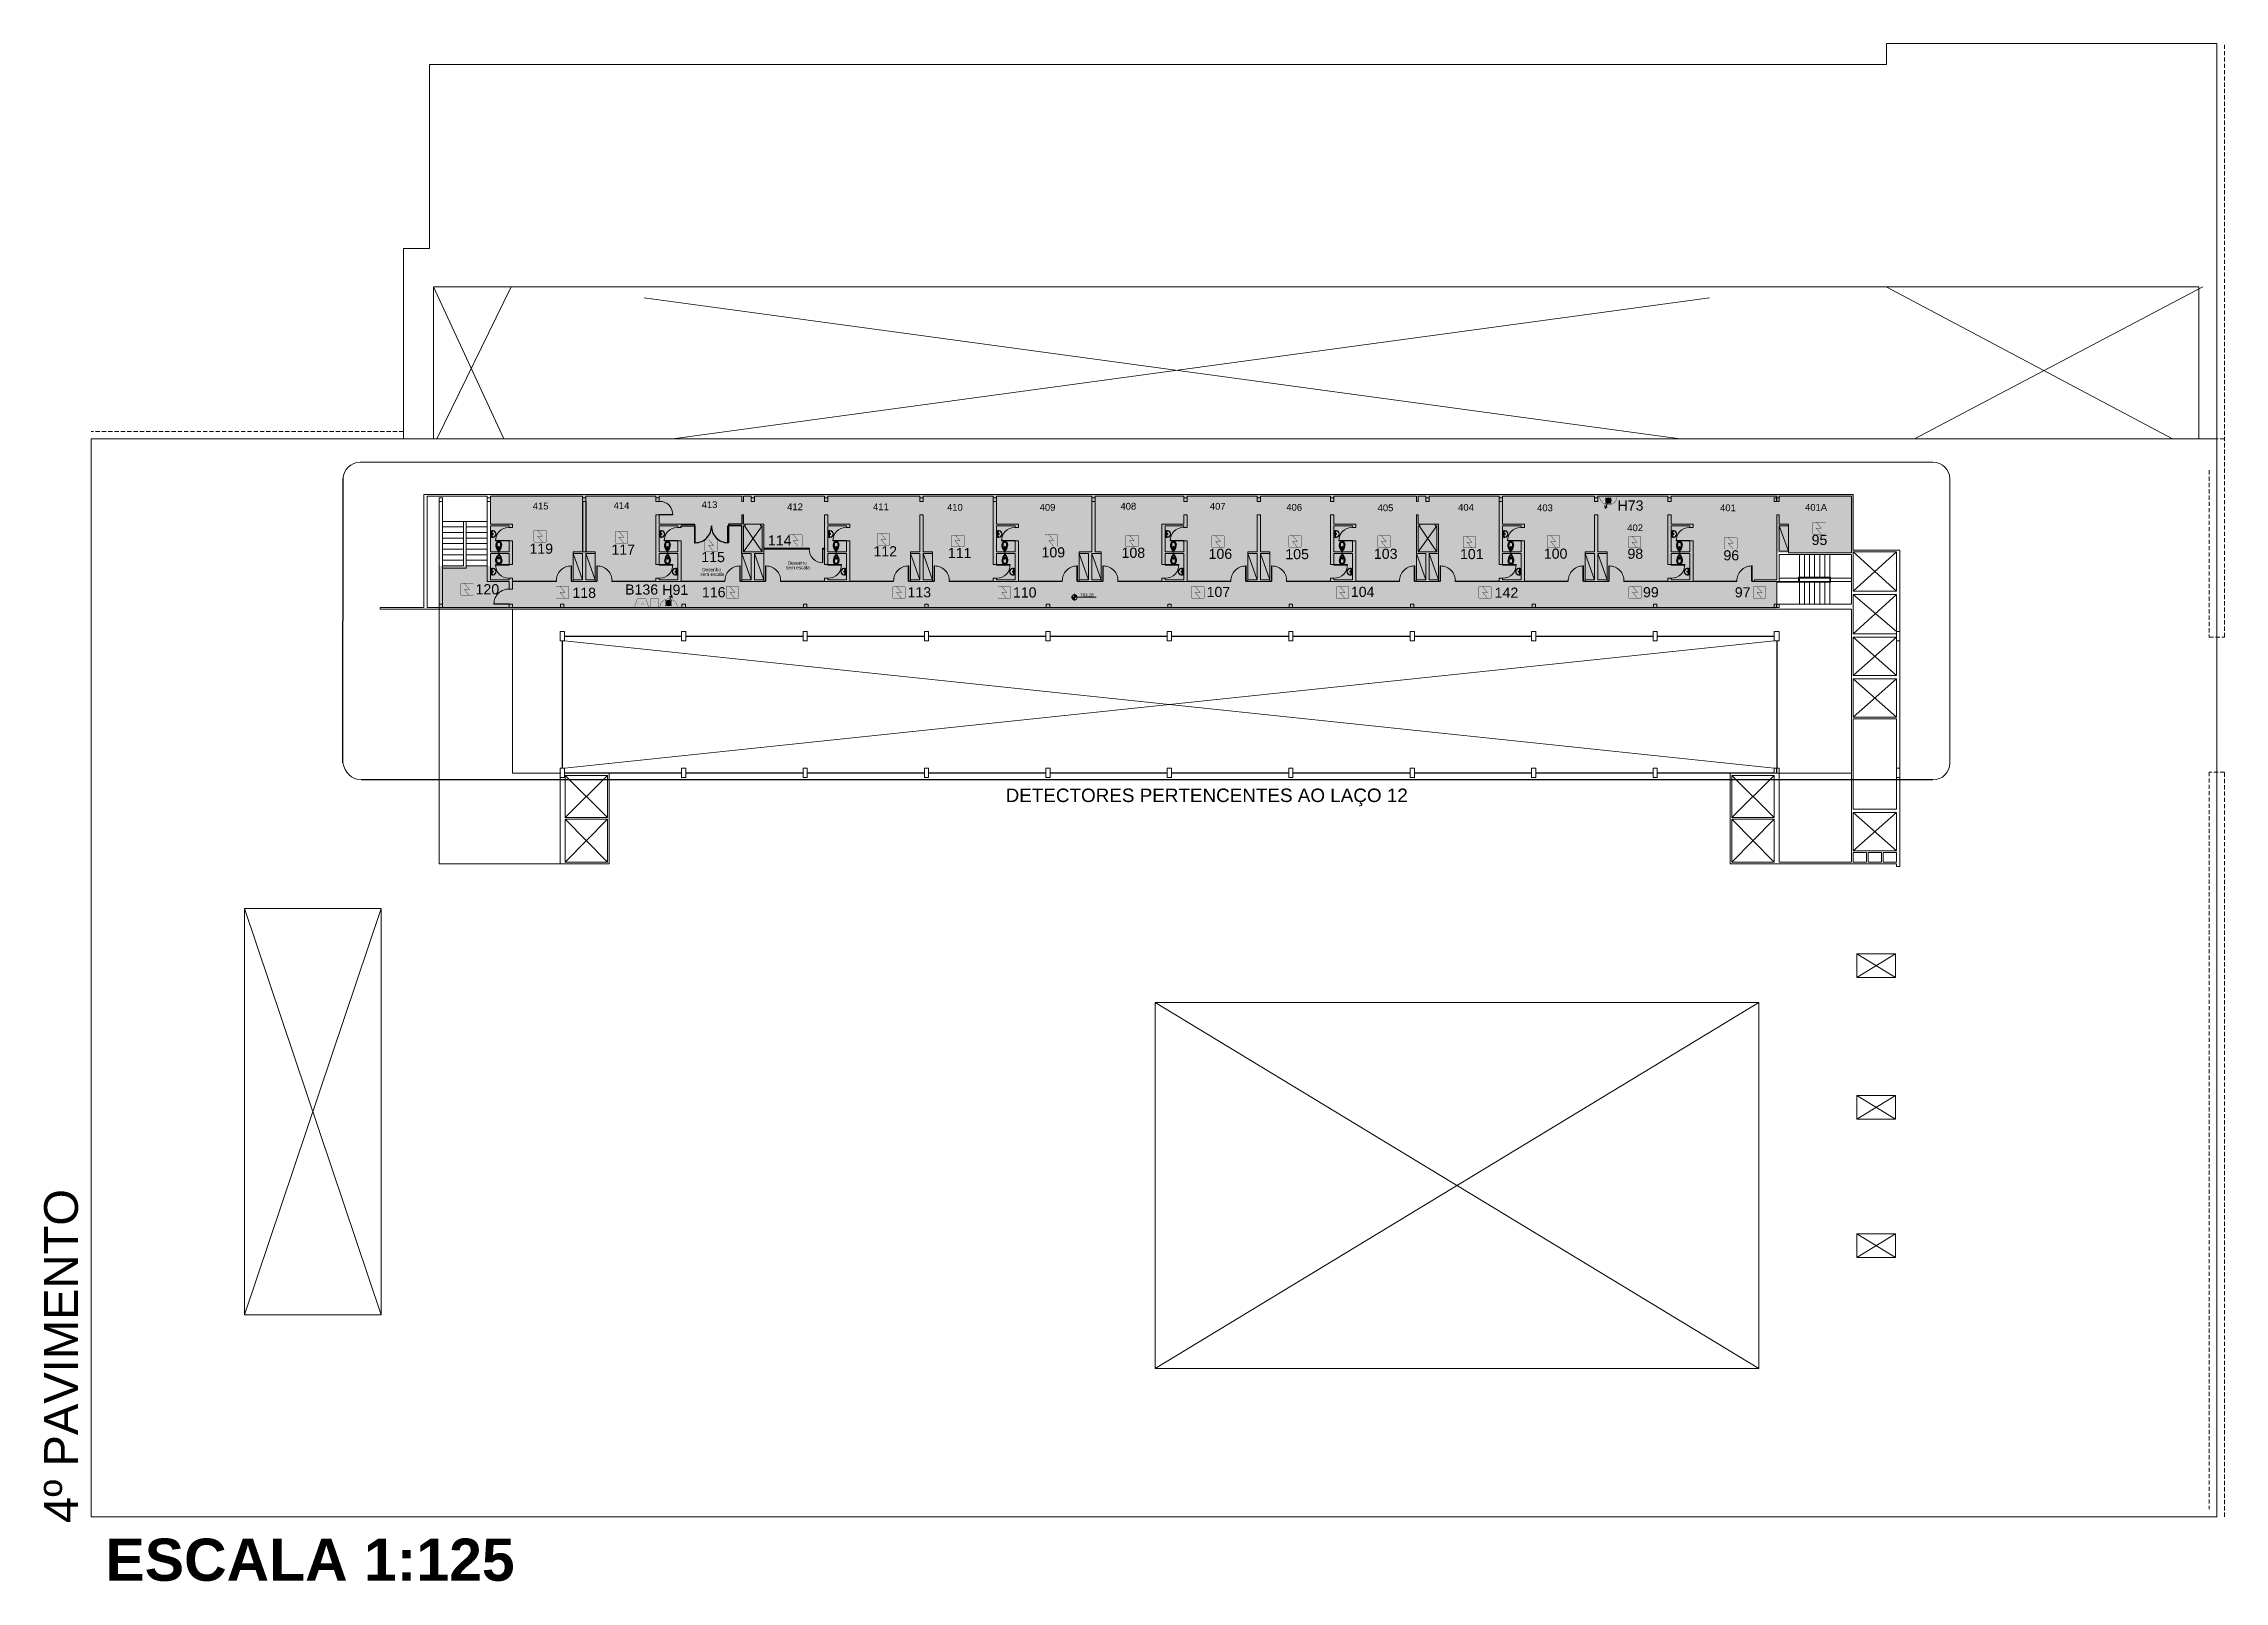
# Model space of a CAD drawing. Header units: metres. Extents: x -331 to 2982, y 362 to 2539.
# Drawn here: x 742.4 to 871.7, y 2447.8 to 2539 of the extents above; entities that cross this region are included whole.
import ezdxf
from ezdxf.enums import TextEntityAlignment as Align

# ---------------------------------------------------------------- set-up
doc = ezdxf.new("R2010")
doc.units = ezdxf.units.M
doc.linetypes.add('DASHED2', pattern=[0.375, 0.25, -0.125])
doc.layers.get('0').update_dxf_attribs({"color": 251})
for name, color, linetype in [('72_EGR_BASE_PRIMITIVE', 7, 'Continuous'), ('ALV', 251, 'Continuous'), ('Cota Nivel', 251, 'Continuous'), ('CX', 251, 'Continuous'), ('Det', 251, 'Continuous'), ('DET. FUMAÇA', 1, 'Continuous'), ('Div', 251, 'Continuous'), ('Est', 251, 'Continuous'), ('Mob', 251, 'Continuous'), ('Pis', 251, 'Continuous'), ('Proj', 251, 'DASHED2'), ('Texto_Salas', 251, 'Continuous'), ('vid', 251, 'Continuous'), ('vis', 251, 'Continuous')]:
    doc.layers.add(name, color=color, linetype=linetype)
doc.layers.add('_corredores', color=251, linetype='Continuous', plot=False)
doc.layers.add('_salas', color=251, linetype='Continuous', plot=False)
doc.styles.add('ARIAL', font='arial.ttf')
doc.styles.get("Standard").update_dxf_attribs({"font": 'arial.ttf', "height": 0.3})
doc.styles.add('X3G_ENTITY_14220F25', font='arial.ttf', dxfattribs={"height": 0.6})
doc.styles.add('X3G_ENTITY_14220F63', font='arial.ttf', dxfattribs={"height": 0.6})
doc.styles.add('X3G_ENTITY_14220FA0', font='arial.ttf', dxfattribs={"height": 0.6})
doc.styles.add('X3G_ENTITY_1422101A', font='arial.ttf', dxfattribs={"height": 0.6})
doc.styles.add('X3G_ENTITY_14221057', font='arial.ttf', dxfattribs={"height": 0.6})
doc.styles.add('X3G_ENTITY_14221094', font='arial.ttf', dxfattribs={"height": 0.6})
doc.styles.add('X3G_ENTITY_142210D1', font='arial.ttf', dxfattribs={"height": 0.6})
doc.styles.add('X3G_ENTITY_1422110E', font='arial.ttf', dxfattribs={"height": 0.6})
doc.styles.add('X3G_ENTITY_1422114B', font='arial.ttf', dxfattribs={"height": 0.6})
doc.styles.add('X3G_ENTITY_14221188', font='arial.ttf', dxfattribs={"height": 0.6})
doc.styles.add('X3G_ENTITY_14221202', font='arial.ttf', dxfattribs={"height": 0.6})
doc.styles.add('X3G_ENTITY_1422123F', font='arial.ttf', dxfattribs={"height": 0.6})
doc.styles.add('X3G_ENTITY_1422127C', font='arial.ttf', dxfattribs={"height": 0.6})
doc.styles.add('X3G_ENTITY_142212B9', font='arial.ttf', dxfattribs={"height": 0.6})
doc.styles.add('X3G_ENTITY_142212F6', font='arial.ttf', dxfattribs={"height": 0.6})
doc.styles.add('X3G_ENTITY_14221333', font='arial.ttf', dxfattribs={"height": 0.6})
doc.styles.add('X3G_ENTITY_14221370', font='arial.ttf', dxfattribs={"height": 0.6})
doc.styles.add('X3G_ENTITY_142215F7', font='arial.ttf', dxfattribs={"height": 0.6})
doc.styles.add('X3G_ENTITY_14221634', font='arial.ttf', dxfattribs={"height": 0.6})
doc.styles.add('X3G_ENTITY_14221671', font='arial.ttf', dxfattribs={"height": 0.6})
doc.styles.add('X3G_ENTITY_142216AE', font='arial.ttf', dxfattribs={"height": 0.6})
doc.styles.add('X3G_ENTITY_142216EB', font='arial.ttf', dxfattribs={"height": 0.6})
doc.styles.add('X3G_ENTITY_14221728', font='arial.ttf', dxfattribs={"height": 0.6})
doc.styles.add('X3G_ENTITY_14221765', font='arial.ttf', dxfattribs={"height": 0.6})
doc.styles.add('X3G_ENTITY_142217A2', font='arial.ttf', dxfattribs={"height": 0.6})
doc.styles.add('X3G_ENTITY_142217DF', font='arial.ttf', dxfattribs={"height": 0.6})
doc.styles.add('X3G_ENTITY_14221995', font='arial.ttf', dxfattribs={"height": 0.2})
doc.styles.add('X3G_ENTITY_142219D4', font='arial.ttf', dxfattribs={"height": 0.2})
doc.styles.add('X3G_ENTITY_14221B5D', font='arialbd.ttf', dxfattribs={"height": 2.5})
doc.styles.add('X3G_ENTITY_14221CEC', font='arial.ttf', dxfattribs={"height": 0.6})
doc.styles.add('X3G_ENTITY_14223675', font='arial.ttf', dxfattribs={"height": 0.8})
doc.styles.add('X3G_ENTITY_1422ACC9', font='arial.ttf', dxfattribs={"height": 0.6})
doc.styles.add('X3G_ENTITY_1422AD1E', font='arial.ttf', dxfattribs={"height": 0.6})
doc.styles.add('X3G_ENTITY_2B7C7', font='arial.ttf', dxfattribs={"height": 0.4})
doc.styles.add('X3G_ENTITY_2B7C8', font='arial.ttf', dxfattribs={"height": 0.4})
doc.styles.add('X3G_ENTITY_2B7C9', font='arial.ttf', dxfattribs={"height": 0.4})
doc.styles.add('X3G_ENTITY_2B7CA', font='arial.ttf', dxfattribs={"height": 0.4})
doc.styles.add('X3G_ENTITY_2B7CB', font='arial.ttf', dxfattribs={"height": 0.4})
doc.styles.add('X3G_ENTITY_2B7CC', font='arial.ttf', dxfattribs={"height": 0.4})
doc.styles.add('X3G_ENTITY_2B7CD', font='arial.ttf', dxfattribs={"height": 0.4})
doc.styles.add('X3G_ENTITY_2B7CE', font='arial.ttf', dxfattribs={"height": 0.4})
doc.styles.add('X3G_ENTITY_2B7CF', font='arial.ttf', dxfattribs={"height": 0.4})
doc.styles.add('X3G_ENTITY_2B7D0', font='arial.ttf', dxfattribs={"height": 0.4})
doc.styles.add('X3G_ENTITY_2B7D1', font='arial.ttf', dxfattribs={"height": 0.4})
doc.styles.add('X3G_ENTITY_2B7D2', font='arial.ttf', dxfattribs={"height": 0.4})
doc.styles.add('X3G_ENTITY_2B7D3', font='arial.ttf', dxfattribs={"height": 0.4})
doc.styles.add('X3G_ENTITY_2B7D4', font='arial.ttf', dxfattribs={"height": 0.4})
doc.styles.add('X3G_ENTITY_2B7D5', font='arial.ttf', dxfattribs={"height": 0.4})
doc.styles.add('X3G_ENTITY_2B7D6', font='arial.ttf', dxfattribs={"height": 0.4})

msp = doc.modelspace()

# ---------------------------------------------------------------- texts
at = {"layer": 'Cota Nivel', "lineweight": 0}
msp.add_text('763,28', height=0.1872, dxfattribs=at).set_placement((804.617, 2506.116), align=Align.BOTTOM_RIGHT)
at = {"layer": 'Div', "color": 96, "linetype": 'Continuous', "lineweight": 0, "true_color": 0x008000, "char_height": 0.6, "width": 13.3188, "attachment_point": 1}
for s, insert, style in [('H73', (835.679, 2511.876), 'X3G_ENTITY_1422AD1E'), ('H91', (779.041, 2506.876), 'X3G_ENTITY_1422ACC9')]:
    msp.add_mtext(s, dxfattribs=dict(at, insert=insert, style=style))
at = {"layer": 'Div', "color": 5, "linetype": 'Continuous', "lineweight": 0, "true_color": 0x0000ff, "char_height": 0.6, "attachment_point": 1}
for s, insert, style in [('114', (785.302, 2509.806), 'X3G_ENTITY_14221057'), ('95', (847.186, 2509.835), 'X3G_ENTITY_14221370'), ('119', (771.165, 2509.315), 'X3G_ENTITY_14220F63'), ('117', (776.027, 2509.262), 'X3G_ENTITY_14220FA0'), ('115', (781.354, 2508.817), 'X3G_ENTITY_1422101A'), ('112', (791.56, 2509.162), 'X3G_ENTITY_14221094'), ('111', (795.974, 2509.063), 'X3G_ENTITY_142210D1'), ('109', (801.524, 2509.099), 'X3G_ENTITY_1422110E'), ('108', (806.271, 2509.072), 'X3G_ENTITY_1422114B'), ('106', (811.432, 2509.008), 'X3G_ENTITY_14221188'), ('105', (815.983, 2508.992), 'X3G_ENTITY_14221202'), ('103', (821.234, 2509.012), 'X3G_ENTITY_1422123F'), ('101', (826.338, 2508.996), 'X3G_ENTITY_1422127C'), ('100', (831.309, 2509.02), 'X3G_ENTITY_142212B9'), ('98', (836.266, 2509.016), 'X3G_ENTITY_142212F6'), ('96', (841.957, 2508.922), 'X3G_ENTITY_14221333'), ('120', (767.971, 2506.91), 'X3G_ENTITY_14220F25'), ('118', (773.713, 2506.698), 'X3G_ENTITY_142215F7'), ('116', (781.394, 2506.733), 'X3G_ENTITY_14221634'), ('113', (793.58, 2506.732), 'X3G_ENTITY_14221671'), ('110', (799.832, 2506.719), 'X3G_ENTITY_142216AE'), ('107', (811.315, 2506.752), 'X3G_ENTITY_142216EB'), ('104', (819.867, 2506.755), 'X3G_ENTITY_14221728'), ('142', (828.392, 2506.706), 'X3G_ENTITY_14221765'), ('99', (837.188, 2506.735), 'X3G_ENTITY_142217A2'), ('97', (842.632, 2506.728), 'X3G_ENTITY_142217DF')]:
    msp.add_mtext_dynamic_manual_height_columns(s, width=13.3188, gutter_width=2.5, heights=[0], dxfattribs=dict(at, insert=insert, style=style))
at = {"layer": 'Div', "color": 6, "linetype": 'Continuous', "lineweight": 0, "true_color": 0xff00ff, "insert": (776.837, 2506.893), "char_height": 0.6, "attachment_point": 1, "style": 'X3G_ENTITY_14221CEC'}
msp.add_mtext_dynamic_manual_height_columns('B136', width=13.3188, gutter_width=2.5, heights=[0], dxfattribs=at)
at = {"layer": 'Div', "color": 230, "linetype": 'Continuous', "lineweight": 0, "insert": (799.398, 2494.792), "char_height": 0.8, "attachment_point": 1, "style": 'X3G_ENTITY_14223675'}
msp.add_mtext_dynamic_manual_height_columns('DETECTORES PERTENCENTES AO LAÇO 12', width=27.20388, gutter_width=2.5, heights=[0], dxfattribs=at)
at = {"layer": 'Texto_Salas', "lineweight": 0}
for s, height, style, p in [('415', 0.4, 'X3G_ENTITY_2B7C7', (771.826, 2511.341)), ('414', 0.4, 'X3G_ENTITY_2B7C8', (776.624, 2511.371)), ('413', 0.4, 'X3G_ENTITY_2B7C9', (781.841, 2511.425)), ('412', 0.4, 'X3G_ENTITY_2B7CA', (786.911, 2511.296)), ('411', 0.4, 'X3G_ENTITY_2B7CB', (792.002, 2511.296)), ('410', 0.4, 'X3G_ENTITY_2B7CC', (796.391, 2511.268)), ('409', 0.4, 'X3G_ENTITY_2B7CD', (801.882, 2511.268)), ('408', 0.4, 'X3G_ENTITY_2B7CE', (806.674, 2511.331)), ('407', 0.4, 'X3G_ENTITY_2B7CF', (811.975, 2511.331)), ('406', 0.4, 'X3G_ENTITY_2B7D0', (816.506, 2511.268)), ('405', 0.4, 'X3G_ENTITY_2B7D1', (821.919, 2511.237)), ('404', 0.4, 'X3G_ENTITY_2B7D2', (826.693, 2511.266)), ('403', 0.4, 'X3G_ENTITY_2B7D3', (831.376, 2511.237)), ('401', 0.4, 'X3G_ENTITY_2B7D5', (842.224, 2511.237)), ('401A', 0.4, 'X3G_ENTITY_2B7D6', (847.45, 2511.268)), ('402', 0.4, 'X3G_ENTITY_2B7D4', (836.722, 2510.054)), ('sem escala', 0.2, 'X3G_ENTITY_142219D4', (782.002, 2507.403)), ('Desenho ', 0.2, 'X3G_ENTITY_14221995', (782.002, 2507.67)), ('ESCALA 1:125', 2.5, 'X3G_ENTITY_14221B5D', (758.158, 2447.82))]:
    msp.add_text(s, height=height, dxfattribs=dict(at, style=style)).set_placement(p, align=Align.CENTER)
for s, style, p in [('sem escala', 'X3G_ENTITY_142219D4', (787.08, 2507.795)), ('Desenho ', 'X3G_ENTITY_14221995', (787.08, 2508.062))]:
    msp.add_text(s, height=0.2, rotation=0.00925, dxfattribs=dict(at, style=style)).set_placement(p, align=Align.CENTER)
at = {"layer": 'Texto_Salas', "lineweight": 0, "insert": (744.42, 2461.146), "char_height": 2, "width": 19.86522, "attachment_point": 8, "rotation": 90, "style": 'ARIAL'}
msp.add_mtext('4º PAVIMENTO', dxfattribs=at)

# ---------------------------------------------------------------- blocks, each defined once
blk = doc.blocks.new('VASO')
at = {"layer": 'Mob'}
for p, q in [((302.35, 172.46), (302.38, 172.46)), ((302.35, 172.38), (302.38, 172.38)), ((302.38, 172.46), (302.38, 172.38)), ((302.41, 172.35), (302.41, 172.49)), ((302.5, 172.35), (302.5, 172.49)), ((302.6, 172.44), (302.5, 172.44)), ((302.6, 172.4), (302.5, 172.4)), ((302.6, 172.44), (302.6, 172.45)), ((302.6, 172.4), (302.6, 172.44)), ((302.6, 172.4), (302.6, 172.39)), ((302.62, 172.46), (302.61, 172.46)), ((302.62, 172.38), (302.61, 172.38)), ((302.62, 172.42), (302.62, 172.46)), ((302.62, 172.42), (302.62, 172.38))]:
    blk.add_line(p, q, dxfattribs=at)
for centre in [(302.45, 172.49), (302.45, 172.36)]:
    blk.add_circle(centre, 0.00707, dxfattribs=at)
for centre, radius, start, end in [((302.18, 172.42), 0.179, 86.6811, 178.7962), ((302.18, 172.43), 0.179, 181.2038, 273.3189), ((302.18, 172.42), 0.129, 86.6811, 178.7962), ((302.18, 172.43), 0.129, 181.2038, 273.3189), ((302.21, 172.13), 0.464, 50.6979, 92.0637), ((302.21, 172.13), 0.414, 60.1325, 92.0637), ((302.21, 172.71), 0.464, 267.9363, 309.3021), ((302.21, 172.71), 0.414, 267.9363, 299.8675), ((302.35, 172.42), 0.043, 86.6811, 178.7962), ((302.35, 172.43), 0.043, 181.2038, 273.3189), ((302.61, 172.45), 0.00935, 90, 180), ((302.61, 172.39), 0.00935, 180, 270)]:
    blk.add_arc(centre, radius, start, end, dxfattribs=at)
blk = doc.blocks.new('Detector de fumaça')
at = {"layer": 'DET. FUMAÇA', "linetype": 'Continuous', "lineweight": 15, "const_width": 0.0187}
blk.add_lwpolyline([(774.6, 539.82), (775.25, 539.82, -0.414214), (775.3, 539.77), (775.3, 539.17, -0.414214), (775.25, 539.12), (774.6, 539.12, -0.414214), (774.55, 539.17), (774.55, 539.77, -0.414214)], format="xyb", close=True, dxfattribs=at)
blk.add_lwpolyline([(774.77, 539.82), (775.06, 539.47), (774.77, 539.47), (775.06, 539.12)], dxfattribs=at)
blk = doc.blocks.new('WEW')
at = {"color": 1, "lineweight": 0, "true_color": 0xe60000}
for p, q in [((1781.24, 994.01), (1781.44, 994.48)), ((1781.44, 994.48), (1781.31, 994.36)), ((1781.44, 994.48), (1781.45, 994.3)), ((1781.07, 994.17), (1781.41, 993.84)), ((1781.41, 994.17), (1781.07, 993.84))]:
    blk.add_line(p, q, dxfattribs=at)
at = {"color": 1, "true_color": 0xe60000, "const_width": 0.0172}
for points in [[(1779.26, 993.75), (1780.02, 993.75, 0.511918), (1780.06, 993.79), (1779.91, 994.24, 0.322823), (1779.87, 994.26), (1779.41, 994.26, 0.322823), (1779.38, 994.24), (1779.23, 993.79, 0.511918)], [(1780.19, 994.26), (1780.64, 994.26, -0.414214), (1780.67, 994.23), (1780.67, 993.78, -0.414214), (1780.64, 993.75), (1780.19, 993.75, -0.414214), (1780.16, 993.78), (1780.16, 994.23, -0.414214)], [(1780.76, 993.75), (1781.72, 993.75, 0.435311), (1781.76, 993.78, 0.930949), (1780.73, 993.78, 0.435311)]]:
    blk.add_lwpolyline(points, format="xyb", close=True, dxfattribs=at)
at = {"color": 1, "true_color": 0xe60000, "const_width": 0.0086}
for points in [[(1779.46, 994.06), (1779.62, 994.06), (1779.65, 994.03), (1779.65, 993.94), (1779.62, 993.9), (1779.46, 993.9), (1779.43, 993.94), (1779.43, 994.03)], [(1779.83, 993.94), (1779.83, 994.03), (1779.8, 994.04), (1779.68, 993.98), (1779.8, 993.92)]]:
    blk.add_lwpolyline(points, close=True, dxfattribs=at)
for points in [[(1780.34, 994.14), (1780.34, 994.12), (1780.34, 994.1), (1780.35, 994.09), (1780.37, 994.07), (1780.37, 994.07), (1780.39, 994.06), (1780.4, 994.06), (1780.41, 994.05), (1780.42, 994.05), (1780.43, 994.06), (1780.45, 994.06), (1780.46, 994.07), (1780.48, 994.08), (1780.49, 994.1), (1780.49, 994.11), (1780.5, 994.12), (1780.5, 994.13), (1780.5, 994.14)], [(1780.42, 993.84), (1780.42, 994.05)]]:
    blk.add_lwpolyline(points, dxfattribs=at)
at = {"color": 1, "lineweight": 0, "true_color": 0xe60000}
for radius in [0.158, 0.119, 0.0774]:
    blk.add_circle((1781.24, 994.01), radius, dxfattribs=at)

# ---------------------------------------------------------------- hatches: boundary and pattern name
at = {"layer": '_corredores', "transparency": 33554508}
h = msp.add_hatch(color=256, dxfattribs=at)
h.dxf.hatch_style = 1
h.paths.add_polyline_path([(768.659, 2507.071), (768.659, 2507.996), (765.809, 2507.996), (765.809, 2505.421), (845.119, 2505.421), (845.119, 2507.071)])
at = {"layer": '_salas', "transparency": 33554559}
h = msp.add_hatch(color=256, dxfattribs=at)
h.dxf.hatch_style = 1
h.paths.add_polyline_path([(849.659, 2512.236), (768.859, 2512.236), (768.859, 2507.996), (768.659, 2507.996), (768.659, 2507.071), (845.119, 2507.071), (845.119, 2508.771), (849.659, 2508.771)])

# ---------------------------------------------------------------- linework, layer by layer
at = {"lineweight": 0}
msp.add_line((794.509, 2511.821), (794.309, 2511.821), dxfattribs=at)
at = {"lineweight": 0, "ltscale": 0.8}
for p, q in [((794.509, 2511.821), (794.309, 2511.821)), ((794.309, 2511.821), (794.309, 2511.821)), ((794.509, 2511.821), (794.509, 2511.821))]:
    msp.add_line(p, q, dxfattribs=at)
at = {"color": 1, "lineweight": 0, "true_color": 0xe60000}
for p, q in [((834.939, 2511.393), (834.931, 2511.572)), ((835.134, 2511.869), (834.939, 2511.393)), ((834.939, 2511.393), (835.071, 2511.515)), ((835.304, 2511.7), (834.965, 2512.039)), ((834.965, 2511.7), (835.304, 2512.039))]:
    msp.add_line(p, q, dxfattribs=at)
at = {"color": 1, "true_color": 0xe60000, "const_width": 0.0172}
msp.add_lwpolyline([(835.614, 2512.127), (834.654, 2512.127, 0.4353108), (834.62, 2512.09, 0.9309493), (835.649, 2512.09, 0.4353108)], format="xyb", close=True, dxfattribs=at)
at = {"color": 1, "lineweight": 0, "true_color": 0xe60000}
for radius in [0.158, 0.119, 0.0774]:
    msp.add_circle((835.134, 2511.869), radius, dxfattribs=at)
at = {"lineweight": 0}
msp.add_arc((788.862, 2510.064), 0.0027, 117.73531, 180, dxfattribs=at)
at = {"layer": '72_EGR_BASE_PRIMITIVE', "color": 251, "linetype": 'Continuous', "lineweight": -3, "true_color": 0x5f5f5f}
for p, q in [((783.759, 2510.471), (783.759, 2510.471)), ((787.756, 2508.986), (785.059, 2508.986)), ((788.659, 2509.036), (788.659, 2509.036))]:
    msp.add_line(p, q, dxfattribs=at)
for points in [[(783.759, 2511.021), (783.759, 2510.471), (782.96, 2510.471), (782.96, 2510.371)], [(780.159, 2510.471), (780.96, 2510.471), (780.96, 2510.371)], [(783.759, 2508.721), (783.759, 2510.371), (782.96, 2510.371)], [(785.059, 2509.036), (787.756, 2509.036), (787.756, 2508.986)], [(788.562, 2508.986), (788.562, 2509.036), (788.562, 2509.036), (788.659, 2509.036), (788.659, 2508.986), (788.562, 2508.986)]]:
    msp.add_lwpolyline(points, dxfattribs=at)
at = {"layer": '72_EGR_BASE_PRIMITIVE', "color": 251, "true_color": 0x5f5f5f}
for points in [[(774.309, 2511.821, 0), (774.309, 2508.821, 0)], [(774.509, 2511.821, 0), (774.509, 2508.821, 0)]]:
    msp.add_polyline3d(points, dxfattribs=at)
at = {"layer": 'ALV', "lineweight": 0}
for p, q in [((764.909, 2512.236), (845.264, 2512.236)), ((764.909, 2512.236), (764.909, 2505.521)), ((768.859, 2512.236), (764.909, 2512.236)), ((764.909, 2512.236), (764.909, 2505.521)), ((765.109, 2512.136), (768.659, 2512.136)), ((765.109, 2512.136), (765.109, 2505.521)), ((765.109, 2505.521), (765.109, 2512.136)), ((765.109, 2512.136), (768.659, 2512.136)), ((765.809, 2511.821), (765.809, 2505.721)), ((766.009, 2511.821), (766.009, 2505.721)), ((768.659, 2511.821), (768.659, 2510.471)), ((768.659, 2511.821), (768.659, 2510.471)), ((788.859, 2512.236), (768.859, 2512.236)), ((768.859, 2512.136), (774.309, 2512.136)), ((768.859, 2512.136), (774.309, 2512.136)), ((768.859, 2511.821), (768.859, 2510.471)), ((768.859, 2510.471), (768.859, 2511.821)), ((774.509, 2511.821), (774.309, 2511.821)), ((774.509, 2512.136), (778.659, 2512.136)), ((774.509, 2512.136), (778.659, 2512.136)), ((778.659, 2511.821), (778.659, 2512.136)), ((778.659, 2510.471), (778.659, 2511.021)), ((778.859, 2511.021), (778.659, 2511.021)), ((778.659, 2511.021), (778.659, 2510.471)), ((778.859, 2511.021), (778.659, 2511.021)), ((778.659, 2511.021), (778.659, 2510.471)), ((778.859, 2511.821), (778.859, 2512.136)), ((778.859, 2512.136), (783.759, 2512.136)), ((778.859, 2512.136), (783.759, 2512.136)), ((778.859, 2511.021), (778.859, 2510.471)), ((778.859, 2510.471), (778.859, 2511.021)), ((778.859, 2510.471), (778.859, 2511.021)), ((783.859, 2511.021), (783.759, 2511.021)), ((783.859, 2511.821), (783.859, 2512.136)), ((783.859, 2512.136), (784.309, 2512.136)), ((783.859, 2512.136), (784.309, 2512.136)), ((783.859, 2510.471), (783.859, 2511.021)), ((784.309, 2511.821), (784.309, 2512.136)), ((784.509, 2511.821), (784.509, 2512.136)), ((784.509, 2512.136), (788.659, 2512.136)), ((784.509, 2512.136), (788.659, 2512.136)), ((788.659, 2511.821), (788.659, 2512.136)), ((809.959, 2512.236), (788.859, 2512.236)), ((788.859, 2511.821), (788.859, 2512.136)), ((788.859, 2512.136), (794.309, 2512.136)), ((794.309, 2512.136), (794.309, 2511.821)), ((794.309, 2511.021), (794.309, 2508.821)), ((794.509, 2511.821), (794.509, 2512.136)), ((794.509, 2512.136), (798.659, 2512.136)), ((794.509, 2508.821), (794.509, 2511.021)), ((798.659, 2511.821), (798.659, 2512.136)), ((798.659, 2511.821), (798.659, 2510.471)), ((798.859, 2511.821), (798.859, 2512.136)), ((798.859, 2512.136), (804.509, 2512.136)), ((798.859, 2510.471), (798.859, 2511.821)), ((804.509, 2512.136), (804.509, 2508.821)), ((804.709, 2508.821), (804.709, 2512.136)), ((804.709, 2512.136), (809.959, 2512.136)), ((809.959, 2511.821), (809.959, 2512.136)), ((809.959, 2511.021), (809.959, 2510.471)), ((809.959, 2511.021), (809.959, 2510.471)), ((810.159, 2511.821), (810.159, 2512.136)), ((810.159, 2512.136), (814.309, 2512.136)), ((810.159, 2512.136), (814.309, 2512.136)), ((810.159, 2511.021), (810.159, 2510.471)), ((810.159, 2510.471), (810.159, 2511.021)), ((814.309, 2512.136), (814.309, 2511.821)), ((814.309, 2511.021), (814.309, 2508.821)), ((814.509, 2511.821), (814.509, 2512.136)), ((814.509, 2512.136), (818.659, 2512.136)), ((814.509, 2512.136), (818.659, 2512.136)), ((814.509, 2508.821), (814.509, 2511.021)), ((818.659, 2511.821), (818.659, 2512.136)), ((818.659, 2510.471), (818.659, 2511.021)), ((818.659, 2511.021), (818.659, 2510.471)), ((818.859, 2511.821), (818.859, 2512.136)), ((818.859, 2512.136), (823.759, 2512.136)), ((818.859, 2512.136), (823.759, 2512.136)), ((818.859, 2511.021), (818.859, 2510.471)), ((818.859, 2510.471), (818.859, 2511.021)), ((845.104, 2512.236), (823.759, 2512.236)), ((823.759, 2511.821), (823.759, 2512.136)), ((823.759, 2508.721), (823.759, 2511.021)), ((823.859, 2511.821), (823.859, 2512.136)), ((823.859, 2512.136), (824.309, 2512.136)), ((823.859, 2512.136), (824.309, 2512.136)), ((823.859, 2510.471), (823.859, 2511.021)), ((824.309, 2511.821), (824.309, 2512.136)), ((824.509, 2511.821), (824.509, 2512.136)), ((824.509, 2512.136), (828.659, 2512.136)), ((824.509, 2512.136), (828.659, 2512.136)), ((828.659, 2511.821), (828.659, 2512.136)), ((828.659, 2511.821), (828.659, 2510.471)), ((828.659, 2510.471), (828.659, 2511.021)), ((828.859, 2511.821), (828.859, 2512.136)), ((828.859, 2512.136), (834.309, 2512.136)), ((828.859, 2512.136), (834.309, 2512.136)), ((828.859, 2510.471), (828.859, 2511.821)), ((828.859, 2511.021), (828.859, 2510.471)), ((834.309, 2512.136), (834.309, 2511.821)), ((834.309, 2511.021), (834.309, 2508.821)), ((834.509, 2511.821), (834.509, 2512.136)), ((834.509, 2512.136), (838.659, 2512.136)), ((834.509, 2512.136), (838.659, 2512.136)), ((838.659, 2511.821), (838.659, 2512.136)), ((838.659, 2511.021), (838.859, 2511.021)), ((838.859, 2511.021), (838.659, 2511.021)), ((838.859, 2511.021), (838.659, 2511.021)), ((838.659, 2511.021), (838.659, 2508.071)), ((838.859, 2511.821), (838.859, 2512.136)), ((838.859, 2512.136), (845.124, 2512.136)), ((838.859, 2512.136), (845.124, 2512.136)), ((838.859, 2511.021), (838.859, 2510.471)), ((838.859, 2510.471), (838.859, 2511.021)), ((838.859, 2510.471), (838.859, 2511.021)), ((845.264, 2512.236), (845.124, 2512.236)), ((845.124, 2512.136), (845.124, 2512.021)), ((845.264, 2512.236), (849.659, 2512.236)), ((849.659, 2512.236), (845.264, 2512.236)), ((849.559, 2512.136), (845.264, 2512.136)), ((845.264, 2512.136), (849.559, 2512.136)), ((845.264, 2512.021), (845.264, 2512.136)), ((849.559, 2508.921), (849.559, 2512.136)), ((849.559, 2512.136), (849.559, 2508.771)), ((849.659, 2512.236), (849.659, 2508.921)), ((849.659, 2508.921), (849.659, 2512.236)), ((768.659, 2510.471), (768.659, 2508.771)), ((768.859, 2510.471), (768.859, 2510.471)), ((768.859, 2508.821), (768.859, 2510.371)), ((768.859, 2510.371), (768.859, 2510.371)), ((778.659, 2510.471), (778.659, 2508.771)), ((778.659, 2510.471), (778.659, 2508.771)), ((780.159, 2510.471), (778.859, 2510.471)), ((780.159, 2510.471), (778.859, 2510.471)), ((778.859, 2510.371), (779.959, 2510.371)), ((778.859, 2508.821), (778.859, 2510.371)), ((778.859, 2510.371), (779.959, 2510.371)), ((778.859, 2508.821), (778.859, 2510.371)), ((779.959, 2510.371), (779.959, 2510.271)), ((779.959, 2510.371), (779.959, 2510.271)), ((779.959, 2510.271), (780.159, 2510.271)), ((779.959, 2510.271), (780.159, 2510.271)), ((783.959, 2510.471), (783.859, 2510.471)), ((783.859, 2508.821), (783.859, 2510.371)), ((783.859, 2510.371), (783.959, 2510.371)), ((783.959, 2510.471), (784.859, 2510.471)), ((783.959, 2510.371), (783.959, 2510.471)), ((785.059, 2510.471), (784.859, 2510.471)), ((784.859, 2510.471), (784.859, 2510.371)), ((784.859, 2510.371), (784.959, 2510.371)), ((784.959, 2510.371), (784.959, 2508.821)), ((785.059, 2508.721), (785.059, 2510.471)), ((798.659, 2510.471), (798.659, 2508.771)), ((800.159, 2510.471), (798.859, 2510.471)), ((798.859, 2508.821), (798.859, 2510.371)), ((798.859, 2510.371), (799.959, 2510.371)), ((799.959, 2510.371), (799.959, 2510.271)), ((799.959, 2510.271), (800.159, 2510.271)), ((800.159, 2510.271), (800.159, 2510.471)), ((823.959, 2510.471), (824.859, 2510.471)), ((828.659, 2510.471), (828.659, 2508.771)), ((830.159, 2510.471), (828.859, 2510.471)), ((828.859, 2508.821), (828.859, 2510.371)), ((828.859, 2510.371), (829.959, 2510.371)), ((829.959, 2510.371), (829.959, 2510.271)), ((829.959, 2510.271), (830.159, 2510.271)), ((830.159, 2510.271), (830.159, 2510.471)), ((838.859, 2510.471), (840.159, 2510.471)), ((840.159, 2510.471), (838.859, 2510.471)), ((840.159, 2510.471), (838.859, 2510.471)), ((839.959, 2510.371), (838.859, 2510.371)), ((838.859, 2510.371), (838.859, 2508.821)), ((838.859, 2510.371), (839.959, 2510.371)), ((838.859, 2508.821), (838.859, 2510.371)), ((838.859, 2510.371), (839.959, 2510.371)), ((838.859, 2508.821), (838.859, 2510.371)), ((839.959, 2510.271), (839.959, 2510.371)), ((839.959, 2510.371), (839.959, 2510.271)), ((839.959, 2510.371), (839.959, 2510.271)), ((840.159, 2510.271), (839.959, 2510.271)), ((839.959, 2510.271), (840.159, 2510.271)), ((839.959, 2510.271), (840.159, 2510.271)), ((840.159, 2510.471), (840.159, 2510.271)), ((840.159, 2510.271), (840.159, 2510.471)), ((840.159, 2510.271), (840.159, 2510.471)), ((845.814, 2510.471), (845.264, 2510.471)), ((845.264, 2510.371), (845.814, 2510.371)), ((845.814, 2510.371), (845.814, 2510.471)), ((768.659, 2508.771), (768.659, 2508.221)), ((769.959, 2508.821), (768.859, 2508.821)), ((768.859, 2507.271), (768.859, 2508.721)), ((768.859, 2508.721), (769.959, 2508.721)), ((770.159, 2509.471), (769.959, 2509.471)), ((769.959, 2509.471), (769.959, 2508.821)), ((769.959, 2508.721), (769.959, 2508.071)), ((770.159, 2508.071), (770.159, 2509.471)), ((775.059, 2508.821), (773.759, 2508.821)), ((773.759, 2508.821), (773.759, 2508.721)), ((773.759, 2508.721), (774.309, 2508.721)), ((774.309, 2508.721), (774.309, 2507.171)), ((774.509, 2507.171), (774.509, 2508.721)), ((774.509, 2508.721), (775.059, 2508.721)), ((775.059, 2508.721), (775.059, 2508.821)), ((778.659, 2508.771), (778.659, 2508.071)), ((778.659, 2508.771), (778.659, 2508.071)), ((779.959, 2508.821), (778.859, 2508.821)), ((779.959, 2508.821), (778.859, 2508.821)), ((778.859, 2508.071), (778.859, 2508.721)), ((778.859, 2508.721), (779.959, 2508.721)), ((778.859, 2508.071), (778.859, 2508.721)), ((778.859, 2508.721), (779.959, 2508.721)), ((780.159, 2509.471), (779.959, 2509.471)), ((779.959, 2509.471), (779.959, 2508.821)), ((780.159, 2509.471), (779.959, 2509.471)), ((779.959, 2509.471), (779.959, 2508.821)), ((779.959, 2508.721), (779.959, 2507.171)), ((779.959, 2508.721), (779.959, 2507.171)), ((780.159, 2508.821), (780.159, 2509.471)), ((780.159, 2508.821), (780.159, 2509.471)), ((780.159, 2507.071), (780.159, 2508.821)), ((780.159, 2507.071), (780.159, 2508.821)), ((783.759, 2508.721), (784.309, 2508.721)), ((784.309, 2508.821), (783.859, 2508.821)), ((784.509, 2508.821), (784.309, 2508.821)), ((784.309, 2508.721), (784.309, 2507.171)), ((784.959, 2508.821), (784.509, 2508.821)), ((784.509, 2508.721), (785.059, 2508.721)), ((784.509, 2507.171), (784.509, 2508.721)), ((798.659, 2508.771), (798.659, 2508.071)), ((799.959, 2508.821), (798.859, 2508.821)), ((798.859, 2508.071), (798.859, 2508.721)), ((798.859, 2508.721), (799.959, 2508.721)), ((800.159, 2509.471), (799.959, 2509.471)), ((799.959, 2509.471), (799.959, 2508.821)), ((799.959, 2508.721), (799.959, 2507.171)), ((800.159, 2508.821), (800.159, 2509.471)), ((800.159, 2507.071), (800.159, 2508.821)), ((828.659, 2508.771), (828.659, 2508.071)), ((829.959, 2508.821), (828.859, 2508.821)), ((828.859, 2508.071), (828.859, 2508.721)), ((828.859, 2508.721), (829.959, 2508.721)), ((830.159, 2509.471), (829.959, 2509.471)), ((829.959, 2509.471), (829.959, 2508.821)), ((829.959, 2508.721), (829.959, 2507.171)), ((830.159, 2508.821), (830.159, 2509.471)), ((830.159, 2507.071), (830.159, 2508.821)), ((839.959, 2508.821), (838.859, 2508.821)), ((839.959, 2508.721), (838.859, 2508.721)), ((838.859, 2508.721), (839.959, 2508.721)), ((838.859, 2508.071), (838.859, 2508.721)), ((838.859, 2508.721), (839.959, 2508.721)), ((839.959, 2509.471), (839.959, 2508.821)), ((839.959, 2509.471), (840.159, 2509.471)), ((839.959, 2507.171), (839.959, 2508.721)), ((839.959, 2508.721), (839.959, 2507.171)), ((839.959, 2508.721), (839.959, 2507.171)), ((840.159, 2507.091), (840.159, 2509.471)), ((840.159, 2509.371), (840.159, 2507.091)), ((845.264, 2508.871), (845.814, 2508.871)), ((845.814, 2508.871), (845.264, 2508.871)), ((849.559, 2508.671), (845.264, 2508.671)), ((845.264, 2508.671), (849.559, 2508.671)), ((845.814, 2508.771), (845.814, 2508.871)), ((849.559, 2508.771), (845.814, 2508.771)), ((849.559, 2505.721), (849.559, 2508.671)), ((849.659, 2508.921), (852.409, 2508.921)), ((852.409, 2508.921), (849.659, 2508.921)), ((849.659, 2508.821), (852.209, 2508.821)), ((849.659, 2506.496), (849.659, 2508.821)), ((849.659, 2508.821), (852.209, 2508.821)), ((852.209, 2508.821), (852.209, 2506.496)), ((852.409, 2504.096), (852.409, 2508.921)), ((768.659, 2508.221), (768.659, 2507.071)), ((768.859, 2507.171), (768.859, 2507.271)), ((769.959, 2507.171), (768.859, 2507.171)), ((769.959, 2508.071), (770.159, 2508.071)), ((770.159, 2507.271), (769.959, 2507.271)), ((769.959, 2507.271), (769.959, 2507.171)), ((770.159, 2507.071), (770.159, 2507.271)), ((774.309, 2507.171), (773.759, 2507.171)), ((773.759, 2507.171), (773.759, 2507.071)), ((775.059, 2507.171), (774.509, 2507.171)), ((775.059, 2507.071), (775.059, 2507.171)), ((778.659, 2508.071), (778.859, 2508.071)), ((778.659, 2508.071), (778.859, 2508.071)), ((778.859, 2507.271), (778.659, 2507.271)), ((778.659, 2507.271), (778.659, 2507.071)), ((778.859, 2507.271), (778.659, 2507.271)), ((778.659, 2507.271), (778.659, 2507.071)), ((778.859, 2507.171), (778.859, 2507.271)), ((778.859, 2507.171), (778.859, 2507.271)), ((779.959, 2507.171), (778.859, 2507.171)), ((779.959, 2507.171), (778.859, 2507.171)), ((784.309, 2507.171), (783.759, 2507.171)), ((783.759, 2507.171), (783.759, 2507.071)), ((785.059, 2507.171), (784.509, 2507.171)), ((785.059, 2507.071), (785.059, 2507.171)), ((798.659, 2508.071), (798.859, 2508.071)), ((798.859, 2507.271), (798.659, 2507.271)), ((798.659, 2507.271), (798.659, 2507.071)), ((798.859, 2507.171), (798.859, 2507.271)), ((799.959, 2507.171), (798.859, 2507.171)), ((828.659, 2508.071), (828.859, 2508.071)), ((828.859, 2507.271), (828.659, 2507.271)), ((828.659, 2507.271), (828.659, 2507.071)), ((828.859, 2507.171), (828.859, 2507.271)), ((829.959, 2507.171), (828.859, 2507.171)), ((838.859, 2508.071), (838.659, 2508.071)), ((838.659, 2507.071), (838.659, 2507.271)), ((838.659, 2507.271), (838.859, 2507.271)), ((838.859, 2507.271), (838.659, 2507.271)), ((838.659, 2507.271), (838.659, 2507.071)), ((838.859, 2507.271), (838.659, 2507.271)), ((838.659, 2507.271), (838.659, 2507.071)), ((838.859, 2507.271), (838.859, 2507.171)), ((838.859, 2507.171), (838.859, 2507.271)), ((838.859, 2507.171), (838.859, 2507.271)), ((838.859, 2507.171), (839.959, 2507.171)), ((839.959, 2507.171), (838.859, 2507.171)), ((839.959, 2507.171), (838.859, 2507.171)), ((852.209, 2508.184), (852.209, 2506.496)), ((852.409, 2504.096), (852.409, 2508.184)), ((768.659, 2507.071), (769.959, 2507.071)), ((769.959, 2506.621), (769.959, 2507.071)), ((769.959, 2506.621), (770.159, 2506.621)), ((770.159, 2506.621), (770.159, 2507.071)), ((773.759, 2507.071), (774.509, 2507.071)), ((774.509, 2507.071), (775.059, 2507.071)), ((778.659, 2507.071), (780.159, 2507.071)), ((778.659, 2507.071), (780.159, 2507.071)), ((783.759, 2507.071), (784.509, 2507.071)), ((784.509, 2507.071), (785.059, 2507.071)), ((798.659, 2507.071), (800.159, 2507.071)), ((828.659, 2507.071), (830.159, 2507.071)), ((840.159, 2507.071), (838.659, 2507.071)), ((838.659, 2507.071), (840.159, 2507.071)), ((838.659, 2507.071), (840.159, 2507.071)), ((852.209, 2506.496), (849.659, 2506.496)), ((849.659, 2503.971), (849.659, 2506.296)), ((852.209, 2506.296), (849.659, 2506.296)), ((849.659, 2503.971), (849.659, 2506.296)), ((849.659, 2506.296), (852.209, 2506.296)), ((852.209, 2506.296), (852.209, 2504.096)), ((852.209, 2506.296), (852.209, 2504.096)), ((764.909, 2505.521), (762.309, 2505.521)), ((762.309, 2505.521), (762.309, 2505.421)), ((762.309, 2505.421), (849.559, 2505.421)), ((765.109, 2505.521), (773.209, 2505.521)), ((773.009, 2505.521), (765.109, 2505.521)), ((773.209, 2505.521), (845.099, 2505.521)), ((845.099, 2505.521), (830.609, 2505.521)), ((845.189, 2505.721), (849.559, 2505.721)), ((849.559, 2505.721), (845.259, 2505.721)), ((849.559, 2490.421), (849.559, 2505.421)), ((852.209, 2503.971), (849.659, 2503.971)), ((852.209, 2503.971), (849.659, 2503.971)), ((852.209, 2503.771), (849.659, 2503.771)), ((849.659, 2501.496), (849.659, 2503.771)), ((849.659, 2503.771), (852.209, 2503.771)), ((852.209, 2503.546), (852.209, 2501.496)), ((852.209, 2503.546), (852.209, 2501.496)), ((852.409, 2495.996), (852.409, 2503.546)), ((852.409, 2495.996), (852.409, 2503.546)), ((849.659, 2501.496), (849.659, 2503.234)), ((852.209, 2501.496), (849.659, 2501.496)), ((852.209, 2501.296), (849.659, 2501.296)), ((852.209, 2499.021), (849.659, 2499.021)), ((852.209, 2498.921), (849.659, 2498.921)), ((849.659, 2498.921), (849.659, 2493.571)), ((849.659, 2498.921), (852.209, 2498.921)), ((852.209, 2493.571), (852.209, 2498.921)), ((852.209, 2498.921), (852.209, 2495.996)), ((775.884, 2495.711), (773.234, 2495.711)), ((773.284, 2495.571), (775.784, 2495.571)), ((773.284, 2495.571), (773.284, 2493.071)), ((775.784, 2493.071), (775.784, 2495.571)), ((775.884, 2490.321), (775.884, 2495.711)), ((842.359, 2490.321), (842.359, 2495.711)), ((842.359, 2495.711), (842.359, 2490.321)), ((842.359, 2495.711), (845.259, 2495.711)), ((842.459, 2493.071), (842.459, 2495.571)), ((842.459, 2493.071), (842.459, 2495.571)), ((842.459, 2495.571), (844.959, 2495.571)), ((844.959, 2493.071), (844.959, 2495.571)), ((845.259, 2490.421), (845.259, 2495.711)), ((772.984, 2490.321), (772.984, 2495.446)), ((845.259, 2491.221), (845.259, 2495.446)), ((852.209, 2495.446), (852.209, 2493.571)), ((852.409, 2495.446), (852.409, 2490.371)), ((852.409, 2490.171), (852.409, 2495.446)), ((773.284, 2493.071), (775.784, 2493.071)), ((773.284, 2490.421), (773.284, 2492.971)), ((773.284, 2492.971), (775.784, 2492.971)), ((775.784, 2490.421), (775.784, 2492.971)), ((844.959, 2493.071), (842.459, 2493.071)), ((844.959, 2493.071), (842.459, 2493.071)), ((844.959, 2492.971), (842.459, 2492.971)), ((849.659, 2493.571), (852.209, 2493.571)), ((852.209, 2493.571), (849.659, 2493.571)), ((852.209, 2493.371), (849.659, 2493.371)), ((849.659, 2491.734), (849.659, 2493.371)), ((775.884, 2490.321), (772.984, 2490.321)), ((775.784, 2490.421), (773.284, 2490.421)), ((842.359, 2490.321), (852.209, 2490.321)), ((842.459, 2490.421), (844.959, 2490.421)), ((849.559, 2490.421), (845.259, 2490.421)), ((849.559, 2490.421), (845.259, 2490.421)), ((849.659, 2490.996), (849.659, 2490.421)), ((849.659, 2490.421), (850.442, 2490.421)), ((850.442, 2490.996), (850.442, 2490.421)), ((850.542, 2490.996), (850.542, 2490.421)), ((850.542, 2490.421), (851.326, 2490.421)), ((851.326, 2490.996), (851.326, 2490.421)), ((851.426, 2490.996), (851.426, 2490.421)), ((851.426, 2490.421), (852.209, 2490.421)), ((852.209, 2490.996), (852.209, 2490.421)), ((852.209, 2490.171), (852.209, 2490.321)), ((852.209, 2490.321), (852.209, 2490.171)), ((852.409, 2490.171), (852.209, 2490.171)), ((852.209, 2490.171), (852.409, 2490.171))]:
    msp.add_line(p, q, dxfattribs=at)
at = {"layer": 'ALV', "color": 251, "linetype": 'Continuous', "lineweight": -3, "true_color": 0x5f5f5f}
for p, q in [((780.159, 2510.271), (780.159, 2510.371)), ((780.159, 2510.371), (780.96, 2510.371))]:
    msp.add_line(p, q, dxfattribs=at)
at = {"layer": 'ALV', "lineweight": 0}
for points in [[(766.009, 2511.821), (765.809, 2511.821), (765.809, 2505.721), (766.009, 2505.721)], [(790.159, 2509.471), (789.959, 2509.471), (789.959, 2508.821), (788.859, 2508.821), (788.859, 2510.371), (789.959, 2510.371), (789.959, 2510.271), (790.159, 2510.271), (790.159, 2510.471), (788.859, 2510.471), (788.859, 2511.021), (788.659, 2511.021), (788.659, 2510.471), (788.659, 2508.771), (788.659, 2508.071), (788.859, 2508.071), (788.859, 2508.721), (789.959, 2508.721), (789.959, 2507.171), (788.859, 2507.171), (788.859, 2507.271), (788.659, 2507.271), (788.659, 2507.071), (790.159, 2507.071)], [(794.509, 2511.021), (794.309, 2511.021), (794.309, 2508.821), (793.759, 2508.821), (793.759, 2508.721), (794.309, 2508.721), (794.309, 2507.171), (793.759, 2507.171), (793.759, 2507.071), (794.509, 2507.071), (795.059, 2507.071), (795.059, 2507.171), (794.509, 2507.171), (794.509, 2508.721), (795.059, 2508.721), (795.059, 2508.821), (794.509, 2508.821)], [(804.509, 2508.721), (805.059, 2508.721), (805.059, 2508.821), (804.709, 2508.821), (804.709, 2511.821), (804.509, 2511.821), (804.509, 2508.821), (803.759, 2508.821), (803.759, 2508.721), (804.309, 2508.721), (804.309, 2507.171), (803.759, 2507.171), (803.759, 2507.071), (804.509, 2507.071), (805.059, 2507.071), (805.059, 2507.171), (804.509, 2507.171)], [(810.159, 2509.471), (809.959, 2509.471), (809.959, 2508.821), (808.859, 2508.821), (808.859, 2510.371), (809.959, 2510.371), (809.959, 2510.271), (810.159, 2510.271), (810.159, 2510.471), (810.159, 2511.021), (809.959, 2511.021), (809.959, 2510.471), (808.659, 2510.471), (808.659, 2508.771), (808.659, 2508.071), (808.859, 2508.071), (808.859, 2508.721), (809.959, 2508.721), (809.959, 2507.171), (808.859, 2507.171), (808.859, 2507.271), (808.659, 2507.271), (808.659, 2507.071), (810.159, 2507.071), (810.159, 2508.821)], [(814.509, 2511.021), (814.309, 2511.021), (814.309, 2508.821), (813.759, 2508.821), (813.759, 2508.721), (814.309, 2508.721), (814.309, 2507.171), (813.759, 2507.171), (813.759, 2507.071), (814.509, 2507.071), (815.059, 2507.071), (815.059, 2507.171), (814.509, 2507.171), (814.509, 2508.721), (815.059, 2508.721), (815.059, 2508.821), (814.509, 2508.821)], [(818.859, 2510.371), (819.959, 2510.371), (819.959, 2510.271), (820.159, 2510.271), (820.159, 2510.471), (818.859, 2510.471), (818.859, 2511.021), (818.659, 2511.021), (818.659, 2510.471), (818.659, 2508.771), (818.659, 2508.071), (818.859, 2508.071), (818.859, 2508.721), (819.959, 2508.721), (819.959, 2507.171), (818.859, 2507.171), (818.859, 2507.271), (818.659, 2507.271), (818.659, 2507.071), (820.159, 2507.071), (820.159, 2508.821), (820.159, 2509.471), (819.959, 2509.471), (819.959, 2508.821), (818.859, 2508.821)], [(824.509, 2508.721), (825.059, 2508.721), (825.059, 2510.471), (824.859, 2510.471), (824.859, 2510.371), (824.959, 2510.371), (824.959, 2508.821), (824.509, 2508.821), (824.309, 2508.821), (823.859, 2508.821), (823.859, 2510.371), (823.959, 2510.371), (823.959, 2510.471), (823.859, 2510.471), (823.859, 2511.021), (823.759, 2511.021), (823.759, 2508.721), (824.309, 2508.721), (824.309, 2507.171), (823.759, 2507.171), (823.759, 2507.071), (824.509, 2507.071), (825.059, 2507.071), (825.059, 2507.171), (824.509, 2507.171)], [(835.059, 2508.821), (834.509, 2508.821), (834.509, 2511.021), (834.309, 2511.021), (834.309, 2508.821), (833.759, 2508.821), (833.759, 2508.721), (834.309, 2508.721), (834.309, 2507.171), (833.759, 2507.171), (833.759, 2507.071), (834.509, 2507.071), (835.059, 2507.071), (835.059, 2507.171), (834.509, 2507.171), (834.509, 2508.721), (835.059, 2508.721)], [(852.209, 2501.296), (852.209, 2499.021), (849.659, 2499.021), (849.659, 2499.659), (849.659, 2501.296)], [(844.959, 2490.421), (842.459, 2490.421), (842.459, 2492.971), (844.959, 2492.971), (844.959, 2492.221), (844.959, 2491.221)], [(849.659, 2491.096), (849.659, 2491.734), (849.659, 2493.371), (852.209, 2493.371), (852.209, 2491.096)], [(849.659, 2490.996), (850.442, 2490.996), (850.442, 2490.421), (849.659, 2490.421)], [(850.542, 2490.996), (851.326, 2490.996), (851.326, 2490.421), (850.542, 2490.421)], [(851.426, 2490.996), (852.209, 2490.996), (852.209, 2490.421), (851.426, 2490.421)], [(849.859, 2483.596), (849.859, 2484.996), (852.159, 2484.996), (852.159, 2483.596)], [(849.859, 2475.196), (849.859, 2476.596), (852.159, 2476.596), (852.159, 2475.196)], [(849.859, 2466.996), (849.859, 2468.396), (852.159, 2468.396), (852.159, 2466.996)]]:
    msp.add_lwpolyline(points, close=True, dxfattribs=at)
for points in [[(768.659, 2512.136), (768.659, 2512.021), (768.859, 2512.021), (768.859, 2512.136)], [(774.309, 2512.136), (774.309, 2512.021), (774.509, 2512.021), (774.509, 2512.136)], [(774.309, 2512.136), (774.309, 2512.021), (774.509, 2512.021), (774.509, 2512.136)], [(778.659, 2512.136), (778.659, 2512.021), (778.859, 2512.021), (778.859, 2512.136)], [(783.759, 2512.136), (783.759, 2511.821), (783.859, 2511.821), (783.859, 2512.136)], [(784.309, 2512.136), (784.309, 2512.136), (784.309, 2512.021), (784.509, 2512.021), (784.509, 2512.136)], [(788.659, 2512.136), (788.659, 2512.021), (788.859, 2512.021), (788.859, 2512.136)], [(809.959, 2512.136), (809.959, 2512.021), (810.159, 2512.021), (810.159, 2512.136)], [(814.309, 2512.136), (814.309, 2512.021), (814.509, 2512.021), (814.509, 2512.136)], [(818.659, 2512.136), (818.659, 2512.021), (818.859, 2512.021), (818.859, 2512.136)], [(823.759, 2512.136), (823.759, 2511.821), (823.859, 2511.821), (823.859, 2512.136)], [(823.759, 2512.136), (823.759, 2512.136), (823.759, 2511.821)], [(823.859, 2511.821), (823.859, 2512.136)], [(824.309, 2512.136), (824.309, 2512.021), (824.509, 2512.021), (824.509, 2512.136)], [(828.659, 2512.136), (828.659, 2512.021), (828.859, 2512.021), (828.859, 2512.136)], [(828.659, 2512.136), (828.659, 2512.021), (828.859, 2512.021), (828.859, 2512.136)], [(834.309, 2512.136), (834.309, 2512.136), (834.309, 2512.021), (834.509, 2512.021), (834.509, 2512.136)], [(838.659, 2512.136), (838.659, 2512.021), (838.859, 2512.021), (838.859, 2512.136)], [(838.659, 2512.136), (838.659, 2512.021), (838.859, 2512.021), (838.859, 2512.136)], [(845.264, 2510.471), (845.264, 2511.021), (845.124, 2511.021), (845.124, 2507.171), (843.799, 2507.171), (843.799, 2507.071), (845.264, 2507.071), (845.264, 2508.671)], [(768.859, 2510.371), (768.859, 2510.371), (769.959, 2510.371), (769.959, 2510.271), (770.159, 2510.271), (770.159, 2510.471), (768.859, 2510.471), (768.859, 2510.471)], [(845.264, 2508.871), (845.264, 2510.371)]]:
    msp.add_lwpolyline(points, dxfattribs=at)
at = {"layer": 'Cota Nivel', "lineweight": 0}
for points in [[(803.289, 2506.134), (804.759, 2506.134)], [(803.484, 2505.939), (803.484, 2506.329)]]:
    msp.add_lwpolyline(points, dxfattribs=at)
at = {"layer": 'Cota Nivel', "lineweight": 0, "const_width": 0.156}
for points in [[(803.484, 2506.056, -0.4142136), (803.406, 2506.134, -1)], [(803.562, 2506.134, 0.4142136), (803.484, 2506.212, 1)]]:
    msp.add_lwpolyline(points, format="xyb", dxfattribs=at)
at = {"layer": 'Cota Nivel', "lineweight": 0}
msp.add_circle((803.484, 2506.134), 0.156, dxfattribs=at)
at = {"layer": 'CX', "lineweight": 0, "ltscale": 8}
for points in [[(778.859, 2511.051), (778.859, 2511.021), (779.659, 2511.021), (779.659, 2511.051)], [(769.959, 2509.501), (769.959, 2509.471), (769.159, 2509.471), (769.159, 2509.501)], [(779.959, 2509.501), (779.959, 2509.471), (779.159, 2509.471), (779.159, 2509.501)], [(788.532, 2508.986), (788.562, 2508.986), (788.562, 2508.186), (788.532, 2508.186)], [(789.959, 2509.501), (789.959, 2509.471), (789.159, 2509.471), (789.159, 2509.501)], [(799.959, 2509.501), (799.959, 2509.471), (799.159, 2509.471), (799.159, 2509.501)], [(809.959, 2509.501), (809.959, 2509.471), (809.159, 2509.471), (809.159, 2509.501)], [(819.959, 2509.501), (819.959, 2509.471), (819.159, 2509.471), (819.159, 2509.501)], [(829.959, 2509.501), (829.959, 2509.471), (829.159, 2509.471), (829.159, 2509.501)], [(839.959, 2509.501), (839.959, 2509.471), (839.159, 2509.471), (839.159, 2509.501)], [(769.959, 2508.041), (769.959, 2508.071), (769.159, 2508.071), (769.159, 2508.041)], [(773.659, 2507.091), (773.629, 2507.091), (773.629, 2507.991), (773.659, 2507.991)], [(775.159, 2507.091), (775.189, 2507.091), (775.189, 2507.991), (775.159, 2507.991)], [(778.859, 2508.041), (778.859, 2508.071), (779.659, 2508.071), (779.659, 2508.041)], [(783.659, 2507.091), (783.629, 2507.091), (783.629, 2507.991), (783.659, 2507.991)], [(785.159, 2507.091), (785.189, 2507.091), (785.189, 2507.991), (785.159, 2507.991)], [(788.859, 2508.041), (788.859, 2508.071), (789.659, 2508.071), (789.659, 2508.041)], [(793.659, 2507.091), (793.629, 2507.091), (793.629, 2507.991), (793.659, 2507.991)], [(795.159, 2507.091), (795.189, 2507.091), (795.189, 2507.991), (795.159, 2507.991)], [(798.859, 2508.041), (798.859, 2508.071), (799.659, 2508.071), (799.659, 2508.041)], [(803.659, 2507.091), (803.629, 2507.091), (803.629, 2507.991), (803.659, 2507.991)], [(805.159, 2507.091), (805.189, 2507.091), (805.189, 2507.991), (805.159, 2507.991)], [(808.859, 2508.041), (808.859, 2508.071), (809.659, 2508.071), (809.659, 2508.041)], [(813.659, 2507.091), (813.629, 2507.091), (813.629, 2507.991), (813.659, 2507.991)], [(815.159, 2507.091), (815.189, 2507.091), (815.189, 2507.991), (815.159, 2507.991)], [(818.859, 2508.041), (818.859, 2508.071), (819.659, 2508.071), (819.659, 2508.041)], [(823.659, 2507.091), (823.629, 2507.091), (823.629, 2507.991), (823.659, 2507.991)], [(825.159, 2507.091), (825.189, 2507.091), (825.189, 2507.991), (825.159, 2507.991)], [(828.859, 2508.041), (828.859, 2508.071), (829.659, 2508.071), (829.659, 2508.041)], [(833.659, 2507.091), (833.629, 2507.091), (833.629, 2507.991), (833.659, 2507.991)], [(835.159, 2507.091), (835.189, 2507.091), (835.189, 2507.991), (835.159, 2507.991)], [(838.859, 2508.041), (838.859, 2508.071), (839.659, 2508.071), (839.659, 2508.041)], [(843.659, 2507.091), (843.629, 2507.091), (843.629, 2507.991), (843.659, 2507.991)], [(769.959, 2505.721), (769.959, 2505.751), (769.059, 2505.751), (769.059, 2505.721)]]:
    msp.add_lwpolyline(points, close=True, dxfattribs=at)
for centre, radius, start, end in [((778.889, 2511.051), 0.771, 357.81062, 90), ((769.929, 2509.501), 0.771, 90, 182.18938), ((779.929, 2509.501), 0.771, 90, 182.18938), ((789.929, 2509.501), 0.771, 90, 182.18938), ((799.929, 2509.501), 0.771, 90, 182.18938), ((809.929, 2509.501), 0.771, 90, 182.18938), ((819.929, 2509.501), 0.771, 90, 182.18938), ((829.929, 2509.501), 0.771, 90, 182.18938), ((839.929, 2509.501), 0.771, 90, 182.18938), ((788.537, 2508.967), 0.782, 178.6085, 271.84726), ((769.929, 2508.042), 0.771, 177.81062, 270), ((773.629, 2507.121), 0.871, 90, 181.94204), ((775.189, 2507.121), 0.871, 358.05796, 90), ((778.889, 2508.042), 0.771, 270, 2.18938), ((783.629, 2507.121), 0.871, 90, 181.94204), ((785.189, 2507.121), 0.871, 358.05796, 90), ((788.889, 2508.042), 0.771, 270, 2.18938), ((793.629, 2507.121), 0.871, 90, 181.94204), ((795.189, 2507.121), 0.871, 358.05796, 90), ((798.889, 2508.042), 0.771, 270, 2.18938), ((803.629, 2507.121), 0.871, 90, 181.94204), ((805.189, 2507.121), 0.871, 358.05796, 90), ((808.889, 2508.042), 0.771, 270, 2.18938), ((813.629, 2507.121), 0.871, 90, 181.94204), ((815.189, 2507.121), 0.871, 358.05796, 90), ((818.889, 2508.042), 0.771, 270, 2.18938), ((823.629, 2507.121), 0.871, 90, 181.94204), ((825.189, 2507.121), 0.871, 358.05796, 90), ((828.889, 2508.042), 0.771, 270, 2.18938), ((833.629, 2507.121), 0.871, 90, 181.94204), ((835.189, 2507.121), 0.871, 358.05796, 90), ((838.889, 2508.042), 0.771, 270, 2.18938), ((843.629, 2507.121), 0.871, 90, 181.94204), ((769.93, 2505.751), 0.871, 88.05796, 180)]:
    msp.add_arc(centre, radius, start, end, dxfattribs=at)
at = {"layer": 'CX', "color": 251, "ltscale": 0.8}
for centre, start, end in [((780.99, 2510.341), 270, 1.74491), ((782.93, 2510.341), 178.25509, 270)]:
    msp.add_arc(centre, 0.97, start, end, dxfattribs=at)
at = {"layer": 'Det', "lineweight": 0}
for p, q in [((765.469, 2524.544), (769.649, 2515.521)), ((765.674, 2515.521), (770.084, 2524.544)), ((868.587, 2515.521), (851.609, 2524.544)), ((870.379, 2524.544), (853.294, 2515.521)), ((777.964, 2523.89), (839.396, 2515.521)), ((841.129, 2523.891), (779.66, 2515.521)), ((784.959, 2510.371), (783.859, 2508.821)), ((783.909, 2510.371), (784.959, 2508.821)), ((824.959, 2510.371), (823.859, 2508.821)), ((823.909, 2510.371), (824.959, 2508.821)), ((852.209, 2508.821), (849.659, 2506.496)), ((849.659, 2508.821), (852.209, 2506.496)), ((849.659, 2506.296), (852.209, 2504.096)), ((852.209, 2506.296), (849.659, 2503.971)), ((844.959, 2503.546), (773.234, 2495.996)), ((773.234, 2503.546), (844.959, 2495.996)), ((849.659, 2503.771), (852.209, 2501.496)), ((852.209, 2503.771), (849.659, 2501.496)), ((849.659, 2499.021), (852.209, 2501.296)), ((849.659, 2501.296), (852.209, 2499.021)), ((775.784, 2495.571), (773.284, 2493.071)), ((773.284, 2495.571), (775.784, 2493.071)), ((842.459, 2495.571), (844.959, 2493.071)), ((844.959, 2495.571), (842.459, 2493.071)), ((775.784, 2492.971), (773.284, 2490.421)), ((773.284, 2492.971), (775.784, 2490.421)), ((842.459, 2492.971), (844.959, 2490.421)), ((844.959, 2492.971), (842.459, 2490.421)), ((849.659, 2493.371), (852.209, 2491.096)), ((849.659, 2491.096), (852.209, 2493.371)), ((754.279, 2487.671), (762.377, 2463.597)), ((762.377, 2487.671), (754.279, 2463.597)), ((849.859, 2483.596), (852.159, 2484.996)), ((852.159, 2483.596), (849.859, 2484.996)), ((808.259, 2482.101), (844.059, 2460.416)), ((844.059, 2482.101), (808.259, 2460.416)), ((849.859, 2475.196), (852.159, 2476.596)), ((852.159, 2475.196), (849.859, 2476.596)), ((849.859, 2466.996), (852.159, 2468.396)), ((852.159, 2466.996), (849.859, 2468.396))]:
    msp.add_line(p, q, dxfattribs=at)
at = {"layer": 'Div', "color": 230, "linetype": 'Continuous', "lineweight": 0}
for p, q in [((854.378, 2514.147), (761.137, 2514.147)), ((855.378, 2496.304), (855.378, 2513.147))]:
    msp.add_line(p, q, dxfattribs=at)
at = {"layer": 'Div', "color": 230, "linetype": 'Continuous', "lineweight": -3, "true_color": 0xff007f}
for p, q in [((760.109, 2496.317), (760.111, 2513.175)), ((854.378, 2495.304), (761.194, 2495.304))]:
    msp.add_line(p, q, dxfattribs=at)
at = {"layer": 'Div', "color": 230, "linetype": 'Continuous', "lineweight": 0}
for centre, radius, start, end in [((761.157, 2513.098), 1.049, 91.10619, 177.36733), ((854.378, 2513.147), 1, 0, 90), ((761.258, 2496.46), 1.158, 187.08384, 266.79825), ((854.378, 2496.304), 1, 270, 0)]:
    msp.add_arc(centre, radius, start, end, dxfattribs=at)
at = {"layer": 'Est', "lineweight": 0}
for points in [[(765.809, 2511.821), (765.809, 2512.021), (766.009, 2512.021), (766.009, 2511.821)], [(765.809, 2511.821), (765.809, 2512.021), (766.009, 2512.021), (766.009, 2511.821)], [(768.659, 2511.821), (768.659, 2512.021), (768.859, 2512.021), (768.859, 2511.821)], [(768.659, 2511.821), (768.659, 2512.021), (768.859, 2512.021), (768.859, 2511.821)], [(774.309, 2511.821), (774.309, 2512.021), (774.509, 2512.021), (774.509, 2511.821)], [(778.659, 2511.821), (778.659, 2512.021), (778.859, 2512.021), (778.859, 2511.821)], [(778.659, 2511.821), (778.659, 2512.021), (778.859, 2512.021), (778.859, 2511.821)], [(784.309, 2511.821), (784.309, 2512.021), (784.509, 2512.021), (784.509, 2511.821)], [(784.309, 2511.821), (784.309, 2512.021), (784.509, 2512.021), (784.509, 2511.821)], [(788.659, 2511.821), (788.659, 2512.021), (788.859, 2512.021), (788.859, 2511.821)], [(788.659, 2511.821), (788.659, 2512.021), (788.859, 2512.021), (788.859, 2511.821)], [(794.309, 2511.821), (794.309, 2512.021), (794.509, 2512.021), (794.509, 2511.821)], [(794.309, 2511.821), (794.309, 2512.021), (794.509, 2512.021), (794.509, 2511.821)], [(794.309, 2511.821), (794.309, 2512.021), (794.509, 2512.021), (794.509, 2511.821)], [(794.309, 2511.821), (794.309, 2512.021), (794.509, 2512.021), (794.509, 2511.821)], [(798.659, 2511.821), (798.659, 2512.021), (798.859, 2512.021), (798.859, 2511.821)], [(798.659, 2511.821), (798.659, 2512.021), (798.859, 2512.021), (798.859, 2511.821)], [(804.509, 2511.821), (804.509, 2512.021), (804.709, 2512.021), (804.709, 2511.821)], [(804.509, 2511.821), (804.509, 2512.021), (804.709, 2512.021), (804.709, 2511.821)], [(809.959, 2511.821), (809.959, 2512.021), (810.159, 2512.021), (810.159, 2511.821)], [(809.959, 2511.821), (809.959, 2512.021), (810.159, 2512.021), (810.159, 2511.821)], [(809.959, 2511.821), (809.959, 2512.021), (810.159, 2512.021), (810.159, 2511.821)], [(814.309, 2511.821), (814.309, 2512.021), (814.509, 2512.021), (814.509, 2511.821)], [(814.309, 2511.821), (814.309, 2512.021), (814.509, 2512.021), (814.509, 2511.821)], [(818.659, 2511.821), (818.659, 2512.021), (818.859, 2512.021), (818.859, 2511.821)], [(818.659, 2511.821), (818.659, 2512.021), (818.859, 2512.021), (818.859, 2511.821)], [(824.309, 2511.821), (824.309, 2512.021), (824.509, 2512.021), (824.509, 2511.821)], [(824.309, 2511.821), (824.309, 2512.021), (824.509, 2512.021), (824.509, 2511.821)], [(828.659, 2511.821), (828.659, 2512.021), (828.859, 2512.021), (828.859, 2511.821)], [(828.659, 2511.821), (828.659, 2512.021), (828.859, 2512.021), (828.859, 2511.821)], [(834.309, 2511.821), (834.309, 2512.021), (834.509, 2512.021), (834.509, 2511.821)], [(838.659, 2511.821), (838.659, 2512.021), (838.859, 2512.021), (838.859, 2511.821)], [(844.964, 2511.821), (844.964, 2512.021), (845.104, 2512.021), (845.104, 2511.821)], [(845.124, 2511.821), (845.124, 2512.021), (845.264, 2512.021), (845.264, 2511.821)], [(765.809, 2505.521), (765.809, 2505.721), (766.009, 2505.721), (766.009, 2505.521)], [(769.959, 2505.521), (769.959, 2505.721), (770.159, 2505.721), (770.159, 2505.521)], [(773.009, 2505.521), (773.009, 2505.721), (773.209, 2505.721), (773.209, 2505.521)], [(780.209, 2505.521), (780.209, 2505.721), (780.409, 2505.721), (780.409, 2505.521)], [(787.409, 2505.521), (787.409, 2505.721), (787.609, 2505.721), (787.609, 2505.521)], [(794.609, 2505.521), (794.609, 2505.721), (794.809, 2505.721), (794.809, 2505.521)], [(801.809, 2505.521), (801.809, 2505.721), (802.009, 2505.721), (802.009, 2505.521)], [(809.009, 2505.521), (809.009, 2505.721), (809.209, 2505.721), (809.209, 2505.521)], [(816.209, 2505.521), (816.209, 2505.721), (816.409, 2505.721), (816.409, 2505.521)], [(823.409, 2505.521), (823.409, 2505.721), (823.609, 2505.721), (823.609, 2505.521)], [(830.609, 2505.521), (830.609, 2505.721), (830.809, 2505.721), (830.809, 2505.521)], [(837.809, 2505.521), (837.809, 2505.721), (838.009, 2505.721), (838.009, 2505.521)], [(844.959, 2505.521), (844.959, 2505.721), (845.099, 2505.721), (845.099, 2505.521)], [(845.119, 2505.521), (845.119, 2505.721), (845.259, 2505.721), (845.259, 2505.521)], [(772.984, 2495.446), (772.984, 2495.996), (773.234, 2495.996), (773.234, 2495.446)]]:
    msp.add_lwpolyline(points, close=True, dxfattribs=at)
for points in [[(774.309, 2512.021), (774.509, 2512.021)], [(774.509, 2511.821), (774.309, 2511.821)], [(852.209, 2503.546), (852.209, 2504.096), (852.309, 2504.096), (852.409, 2504.096), (852.409, 2503.546), (852.209, 2503.546)], [(852.209, 2495.446), (852.209, 2495.996), (852.309, 2495.996), (852.409, 2495.996), (852.409, 2495.446), (852.209, 2495.446)]]:
    msp.add_lwpolyline(points, dxfattribs=at)
at = {"layer": 'Mob', "lineweight": 0}
for p, q in [((768.859, 2509.713), (768.859, 2510.064)), ((778.859, 2509.713), (778.859, 2510.064)), ((788.859, 2509.713), (788.859, 2510.064)), ((798.859, 2509.713), (798.859, 2510.064)), ((808.859, 2509.713), (808.859, 2510.064)), ((818.859, 2509.713), (818.859, 2510.064)), ((828.859, 2509.713), (828.859, 2510.064)), ((838.859, 2509.713), (838.859, 2510.064)), ((845.814, 2508.871), (845.814, 2510.371)), ((773.759, 2508.721), (773.759, 2507.171)), ((775.059, 2507.171), (775.059, 2508.721)), ((783.759, 2508.721), (783.759, 2507.171)), ((785.059, 2507.171), (785.059, 2508.721)), ((793.759, 2508.721), (793.759, 2507.171)), ((795.059, 2507.171), (795.059, 2508.721)), ((803.759, 2508.721), (803.759, 2507.171)), ((805.059, 2507.171), (805.059, 2508.721)), ((813.759, 2508.721), (813.759, 2507.171)), ((815.059, 2507.171), (815.059, 2508.721)), ((823.759, 2508.721), (823.759, 2507.171)), ((825.059, 2507.171), (825.059, 2508.721)), ((833.759, 2508.721), (833.759, 2507.171)), ((835.059, 2507.171), (835.059, 2508.721)), ((768.859, 2507.829), (768.859, 2507.478)), ((779.959, 2507.829), (779.959, 2507.478)), ((789.959, 2507.829), (789.959, 2507.478)), ((799.959, 2507.829), (799.959, 2507.478)), ((809.959, 2507.829), (809.959, 2507.478)), ((819.959, 2507.829), (819.959, 2507.478)), ((829.959, 2507.829), (829.959, 2507.478)), ((839.959, 2507.829), (839.959, 2507.478))]:
    msp.add_line(p, q, dxfattribs=at)
at = {"layer": 'Mob', "lineweight": 0, "ltscale": 0.8}
for p, q in [((845.264, 2510.371), (845.814, 2508.871)), ((773.759, 2508.721), (774.309, 2507.171)), ((774.509, 2508.721), (775.059, 2507.171)), ((783.759, 2508.721), (784.309, 2507.171)), ((784.509, 2508.721), (785.059, 2507.171)), ((793.759, 2508.721), (794.309, 2507.171)), ((794.509, 2508.721), (795.059, 2507.171)), ((803.759, 2508.721), (804.309, 2507.171)), ((804.509, 2508.721), (805.059, 2507.171)), ((813.759, 2508.721), (814.309, 2507.171)), ((814.509, 2508.721), (815.059, 2507.171)), ((823.759, 2508.721), (824.309, 2507.171)), ((824.509, 2508.721), (825.059, 2507.171)), ((833.759, 2508.721), (834.309, 2507.171)), ((834.509, 2508.721), (835.059, 2507.171))]:
    msp.add_line(p, q, dxfattribs=at)
at = {"layer": 'Mob', "lineweight": 0}
for points in [[(768.87, 2509.889, 0.0197654), (768.875, 2509.763, 0.0557255), (768.877, 2509.745, 0.2683703), (768.913, 2509.712, 0.0852699), (769.001, 2509.7, 0.3739751), (769.165, 2509.889, 0.3739751), (769.001, 2510.079, 0.0852699), (768.913, 2510.067, 0.2683703), (768.877, 2510.033, 0.0557255), (768.875, 2510.015, 0.0197654)], [(778.87, 2509.889, 0.0197654), (778.875, 2509.763, 0.0557255), (778.877, 2509.745, 0.2683703), (778.913, 2509.712, 0.0852699), (779.001, 2509.7, 0.3739751), (779.165, 2509.889, 0.3739751), (779.001, 2510.079, 0.0852699), (778.913, 2510.067, 0.2683703), (778.877, 2510.033, 0.0557255), (778.875, 2510.015, 0.0197654)], [(788.87, 2509.889, 0.0197654), (788.875, 2509.763, 0.0557255), (788.877, 2509.745, 0.2683703), (788.913, 2509.712, 0.0852699), (789.001, 2509.7, 0.3739751), (789.165, 2509.889, 0.3739751), (789.001, 2510.079, 0.0852699), (788.913, 2510.067, 0.2683703), (788.877, 2510.033, 0.0557255), (788.875, 2510.015, 0.0197654)], [(798.87, 2509.889, 0.0197654), (798.875, 2509.763, 0.0557255), (798.877, 2509.745, 0.2683703), (798.913, 2509.712, 0.0852699), (799.001, 2509.7, 0.3739751), (799.165, 2509.889, 0.3739751), (799.001, 2510.079, 0.0852699), (798.913, 2510.067, 0.2683703), (798.877, 2510.033, 0.0557255), (798.875, 2510.015, 0.0197654)], [(808.87, 2509.889, 0.0197654), (808.875, 2509.763, 0.0557255), (808.877, 2509.745, 0.2683703), (808.913, 2509.712, 0.0852699), (809.001, 2509.7, 0.3739751), (809.165, 2509.889, 0.3739751), (809.001, 2510.079, 0.0852699), (808.913, 2510.067, 0.2683703), (808.877, 2510.033, 0.0557255), (808.875, 2510.015, 0.0197654)], [(818.87, 2509.889, 0.0197654), (818.875, 2509.763, 0.0557255), (818.877, 2509.745, 0.2683703), (818.913, 2509.712, 0.0852699), (819.001, 2509.7, 0.3739751), (819.165, 2509.889, 0.3739751), (819.001, 2510.079, 0.0852699), (818.913, 2510.067, 0.2683703), (818.877, 2510.033, 0.0557255), (818.875, 2510.015, 0.0197654)], [(828.87, 2509.889, 0.0197654), (828.875, 2509.763, 0.0557255), (828.877, 2509.745, 0.2683703), (828.913, 2509.712, 0.0852699), (829.001, 2509.7, 0.3739751), (829.165, 2509.889, 0.3739751), (829.001, 2510.079, 0.0852699), (828.913, 2510.067, 0.2683703), (828.877, 2510.033, 0.0557255), (828.875, 2510.015, 0.0197654)], [(838.87, 2509.889, 0.0197654), (838.875, 2509.763, 0.0557255), (838.877, 2509.745, 0.2683703), (838.913, 2509.712, 0.0852699), (839.001, 2509.7, 0.3739751), (839.165, 2509.889, 0.3739751), (839.001, 2510.079, 0.0852699), (838.913, 2510.067, 0.2683703), (838.877, 2510.033, 0.0557255), (838.875, 2510.015, 0.0197654)], [(768.87, 2507.653, -0.0197654), (768.875, 2507.779, -0.0557255), (768.877, 2507.797, -0.2683703), (768.913, 2507.83, -0.0852699), (769.001, 2507.842, -0.3739751), (769.165, 2507.653, -0.3739751), (769.001, 2507.464, -0.0852699), (768.913, 2507.475, -0.2683703), (768.877, 2507.509, -0.0557255), (768.875, 2507.527, -0.0197654)], [(779.948, 2507.653, 0.0197654), (779.943, 2507.779, 0.0557255), (779.941, 2507.797, 0.2683703), (779.905, 2507.83, 0.0852699), (779.818, 2507.842, 0.3739751), (779.653, 2507.653, 0.3739751), (779.818, 2507.464, 0.0852699), (779.905, 2507.475, 0.2683703), (779.941, 2507.509, 0.0557255), (779.943, 2507.527, 0.0197654)], [(789.948, 2507.653, 0.0197654), (789.943, 2507.779, 0.0557255), (789.941, 2507.797, 0.2683703), (789.905, 2507.83, 0.0852699), (789.818, 2507.842, 0.3739751), (789.653, 2507.653, 0.3739751), (789.818, 2507.464, 0.0852699), (789.905, 2507.475, 0.2683703), (789.941, 2507.509, 0.0557255), (789.943, 2507.527, 0.0197654)], [(799.948, 2507.653, 0.0197654), (799.943, 2507.779, 0.0557255), (799.941, 2507.797, 0.2683703), (799.905, 2507.83, 0.0852699), (799.818, 2507.842, 0.3739751), (799.653, 2507.653, 0.3739751), (799.818, 2507.464, 0.0852699), (799.905, 2507.475, 0.2683703), (799.941, 2507.509, 0.0557255), (799.943, 2507.527, 0.0197654)], [(809.948, 2507.653, 0.0197654), (809.943, 2507.779, 0.0557255), (809.941, 2507.797, 0.2683703), (809.905, 2507.83, 0.0852699), (809.818, 2507.842, 0.3739751), (809.653, 2507.653, 0.3739751), (809.818, 2507.464, 0.0852699), (809.905, 2507.475, 0.2683703), (809.941, 2507.509, 0.0557255), (809.943, 2507.527, 0.0197654)], [(819.948, 2507.653, 0.0197654), (819.943, 2507.779, 0.0557255), (819.941, 2507.797, 0.2683703), (819.905, 2507.83, 0.0852699), (819.818, 2507.842, 0.3739751), (819.653, 2507.653, 0.3739751), (819.818, 2507.464, 0.0852699), (819.905, 2507.475, 0.2683703), (819.941, 2507.509, 0.0557255), (819.943, 2507.527, 0.0197654)], [(829.948, 2507.653, 0.0197654), (829.943, 2507.779, 0.0557255), (829.941, 2507.797, 0.2683703), (829.905, 2507.83, 0.0852699), (829.818, 2507.842, 0.3739751), (829.653, 2507.653, 0.3739751), (829.818, 2507.464, 0.0852699), (829.905, 2507.475, 0.2683703), (829.941, 2507.509, 0.0557255), (829.943, 2507.527, 0.0197654)], [(839.948, 2507.653, 0.0197654), (839.943, 2507.779, 0.0557255), (839.941, 2507.797, 0.2683703), (839.905, 2507.83, 0.0852699), (839.818, 2507.842, 0.3739751), (839.653, 2507.653, 0.3739751), (839.818, 2507.464, 0.0852699), (839.905, 2507.475, 0.2683703), (839.941, 2507.509, 0.0557255), (839.943, 2507.527, 0.0197654)]]:
    msp.add_lwpolyline(points, format="xyb", close=True, dxfattribs=at)
for points in [[(768.966, 2510.064, 0.0933904), (768.913, 2510.051, 0.2816729), (768.88, 2510.006, 0.0227741), (768.874, 2509.916), (768.874, 2509.889), (768.874, 2509.862, 0.0227741), (768.88, 2509.772, 0.2816729), (768.913, 2509.727, 0.0933904), (768.966, 2509.715)], [(768.97, 2509.725, -0.4671537), (768.963, 2509.727, -0.0393119), (768.94, 2509.794, 0.3207148), (768.919, 2509.813, 0.0328114), (768.882, 2509.817)], [(768.966, 2510.064, -0.5574818), (768.971, 2510.056, 0.0685919), (768.941, 2509.952, 0.0248602), (768.936, 2509.889, 0.0248602), (768.941, 2509.826, 0.0685919), (768.971, 2509.722, -0.5574818), (768.966, 2509.715)], [(768.971, 2510.057, 0.0724154), (768.948, 2509.889, 0.0724154), (768.971, 2509.722)], [(778.966, 2510.064, 0.0933904), (778.913, 2510.051, 0.2816729), (778.88, 2510.006, 0.0227741), (778.874, 2509.916), (778.874, 2509.889), (778.874, 2509.862, 0.0227741), (778.88, 2509.772, 0.2816729), (778.913, 2509.727, 0.0933904), (778.966, 2509.715)], [(778.97, 2509.725, -0.4671537), (778.963, 2509.727, -0.0393119), (778.94, 2509.794, 0.3207148), (778.919, 2509.813, 0.0328114), (778.882, 2509.817)], [(778.966, 2510.064, -0.5574818), (778.971, 2510.056, 0.0685919), (778.941, 2509.952, 0.0248602), (778.936, 2509.889, 0.0248602), (778.941, 2509.826, 0.0685919), (778.971, 2509.722, -0.5574818), (778.966, 2509.715)], [(778.971, 2510.057, 0.0724154), (778.948, 2509.889, 0.0724154), (778.971, 2509.722)], [(788.966, 2510.064, 0.0933904), (788.913, 2510.051, 0.2816729), (788.88, 2510.006, 0.0227741), (788.874, 2509.916), (788.874, 2509.889), (788.874, 2509.862, 0.0227741), (788.88, 2509.772, 0.2816729), (788.913, 2509.727, 0.0933904), (788.966, 2509.715)], [(788.97, 2509.725, -0.4671537), (788.963, 2509.727, -0.0393119), (788.94, 2509.794, 0.3207148), (788.919, 2509.813, 0.0328114), (788.882, 2509.817)], [(788.966, 2510.064, -0.5574818), (788.971, 2510.056, 0.0685919), (788.941, 2509.952, 0.0248602), (788.936, 2509.889, 0.0248602), (788.941, 2509.826, 0.0685919), (788.971, 2509.722, -0.5574818), (788.966, 2509.715)], [(788.971, 2510.057, 0.0724154), (788.948, 2509.889, 0.0724154), (788.971, 2509.722)], [(798.966, 2510.064, 0.0933904), (798.913, 2510.051, 0.2816729), (798.88, 2510.006, 0.0227741), (798.874, 2509.916), (798.874, 2509.889), (798.874, 2509.862, 0.0227741), (798.88, 2509.772, 0.2816729), (798.913, 2509.727, 0.0933904), (798.966, 2509.715)], [(798.97, 2509.725, -0.4671537), (798.963, 2509.727, -0.0393119), (798.94, 2509.794, 0.3207148), (798.919, 2509.813, 0.0328114), (798.882, 2509.817)], [(798.966, 2510.064, -0.5574818), (798.971, 2510.056, 0.0685919), (798.941, 2509.952, 0.0248602), (798.936, 2509.889, 0.0248602), (798.941, 2509.826, 0.0685919), (798.971, 2509.722, -0.5574818), (798.966, 2509.715)], [(798.971, 2510.057, 0.0724154), (798.948, 2509.889, 0.0724154), (798.971, 2509.722)], [(808.966, 2510.064, 0.0933904), (808.913, 2510.051, 0.2816729), (808.88, 2510.006, 0.0227741), (808.874, 2509.916), (808.874, 2509.889), (808.874, 2509.862, 0.0227741), (808.88, 2509.772, 0.2816729), (808.913, 2509.727, 0.0933904), (808.966, 2509.715)], [(808.97, 2509.725, -0.4671537), (808.963, 2509.727, -0.0393119), (808.94, 2509.794, 0.3207148), (808.919, 2509.813, 0.0328114), (808.882, 2509.817)], [(808.966, 2510.064, -0.5574818), (808.971, 2510.056, 0.0685919), (808.941, 2509.952, 0.0248602), (808.936, 2509.889, 0.0248602), (808.941, 2509.826, 0.0685919), (808.971, 2509.722, -0.5574818), (808.966, 2509.715)], [(808.971, 2510.057, 0.0724154), (808.948, 2509.889, 0.0724154), (808.971, 2509.722)], [(818.966, 2510.064, 0.0933904), (818.913, 2510.051, 0.2816729), (818.88, 2510.006, 0.0227741), (818.874, 2509.916), (818.874, 2509.889), (818.874, 2509.862, 0.0227741), (818.88, 2509.772, 0.2816729), (818.913, 2509.727, 0.0933904), (818.966, 2509.715)], [(818.97, 2509.725, -0.4671537), (818.963, 2509.727, -0.0393119), (818.94, 2509.794, 0.3207148), (818.919, 2509.813, 0.0328114), (818.882, 2509.817)], [(818.966, 2510.064, -0.5574818), (818.971, 2510.056, 0.0685919), (818.941, 2509.952, 0.0248602), (818.936, 2509.889, 0.0248602), (818.941, 2509.826, 0.0685919), (818.971, 2509.722, -0.5574818), (818.966, 2509.715)], [(818.971, 2510.057, 0.0724154), (818.948, 2509.889, 0.0724154), (818.971, 2509.722)], [(828.966, 2510.064, 0.0933904), (828.913, 2510.051, 0.2816729), (828.88, 2510.006, 0.0227741), (828.874, 2509.916), (828.874, 2509.889), (828.874, 2509.862, 0.0227741), (828.88, 2509.772, 0.2816729), (828.913, 2509.727, 0.0933904), (828.966, 2509.715)], [(828.97, 2509.725, -0.4671537), (828.963, 2509.727, -0.0393119), (828.94, 2509.794, 0.3207148), (828.919, 2509.813, 0.0328114), (828.882, 2509.817)], [(828.966, 2510.064, -0.5574818), (828.971, 2510.056, 0.0685919), (828.941, 2509.952, 0.0248602), (828.936, 2509.889, 0.0248602), (828.941, 2509.826, 0.0685919), (828.971, 2509.722, -0.5574818), (828.966, 2509.715)], [(828.971, 2510.057, 0.0724154), (828.948, 2509.889, 0.0724154), (828.971, 2509.722)], [(838.966, 2510.064, 0.0933904), (838.913, 2510.051, 0.2816729), (838.88, 2510.006, 0.0227741), (838.874, 2509.916), (838.874, 2509.889), (838.874, 2509.862, 0.0227741), (838.88, 2509.772, 0.2816729), (838.913, 2509.727, 0.0933904), (838.966, 2509.715)], [(838.97, 2509.725, -0.4671537), (838.963, 2509.727, -0.0393119), (838.94, 2509.794, 0.3207148), (838.919, 2509.813, 0.0328114), (838.882, 2509.817)], [(838.966, 2510.064, -0.5574818), (838.971, 2510.056, 0.0685919), (838.941, 2509.952, 0.0248602), (838.936, 2509.889, 0.0248602), (838.941, 2509.826, 0.0685919), (838.971, 2509.722, -0.5574818), (838.966, 2509.715)], [(838.971, 2510.057, 0.0724154), (838.948, 2509.889, 0.0724154), (838.971, 2509.722)], [(768.966, 2507.478, -0.0933904), (768.913, 2507.491, -0.2816729), (768.88, 2507.536, -0.0227741), (768.874, 2507.626), (768.874, 2507.653), (768.874, 2507.68, -0.0227741), (768.88, 2507.77, -0.2816729), (768.913, 2507.815, -0.0933904), (768.966, 2507.827)], [(768.97, 2507.817, 0.4671537), (768.963, 2507.815, 0.0393119), (768.94, 2507.748, -0.3207148), (768.919, 2507.729, -0.0328114), (768.882, 2507.725)], [(768.966, 2507.478, 0.5574818), (768.971, 2507.486, -0.0685919), (768.941, 2507.59, -0.0248602), (768.936, 2507.653, -0.0248602), (768.941, 2507.716, -0.0685919), (768.971, 2507.82, 0.5574818), (768.966, 2507.827)], [(768.971, 2507.485, -0.0724154), (768.948, 2507.653, -0.0724154), (768.971, 2507.82)], [(779.852, 2507.478, -0.5574818), (779.847, 2507.486, 0.0685919), (779.877, 2507.59, 0.0248602), (779.882, 2507.653, 0.0248602), (779.877, 2507.716, 0.0685919), (779.847, 2507.82, -0.5574818), (779.852, 2507.827)], [(779.847, 2507.485, 0.0724154), (779.87, 2507.653, 0.0724154), (779.847, 2507.82)], [(779.848, 2507.817, -0.4671537), (779.855, 2507.815, -0.0393119), (779.878, 2507.748, 0.3207148), (779.899, 2507.729, 0.0328114), (779.937, 2507.725)], [(779.852, 2507.478, 0.0933904), (779.905, 2507.491, 0.2816729), (779.938, 2507.536, 0.0227741), (779.944, 2507.626), (779.944, 2507.653), (779.944, 2507.68, 0.0227741), (779.938, 2507.77, 0.2816729), (779.905, 2507.815, 0.0933904), (779.852, 2507.827)], [(789.852, 2507.478, -0.5574818), (789.847, 2507.486, 0.0685919), (789.877, 2507.59, 0.0248602), (789.882, 2507.653, 0.0248602), (789.877, 2507.716, 0.0685919), (789.847, 2507.82, -0.5574818), (789.852, 2507.827)], [(789.847, 2507.485, 0.0724154), (789.87, 2507.653, 0.0724154), (789.847, 2507.82)], [(789.848, 2507.817, -0.4671537), (789.855, 2507.815, -0.0393119), (789.878, 2507.748, 0.3207148), (789.899, 2507.729, 0.0328114), (789.937, 2507.725)], [(789.852, 2507.478, 0.0933904), (789.905, 2507.491, 0.2816729), (789.938, 2507.536, 0.0227741), (789.944, 2507.626), (789.944, 2507.653), (789.944, 2507.68, 0.0227741), (789.938, 2507.77, 0.2816729), (789.905, 2507.815, 0.0933904), (789.852, 2507.827)], [(799.852, 2507.478, -0.5574818), (799.847, 2507.486, 0.0685919), (799.877, 2507.59, 0.0248602), (799.882, 2507.653, 0.0248602), (799.877, 2507.716, 0.0685919), (799.847, 2507.82, -0.5574818), (799.852, 2507.827)], [(799.847, 2507.485, 0.0724154), (799.87, 2507.653, 0.0724154), (799.847, 2507.82)], [(799.848, 2507.817, -0.4671537), (799.855, 2507.815, -0.0393119), (799.878, 2507.748, 0.3207148), (799.899, 2507.729, 0.0328114), (799.937, 2507.725)], [(799.852, 2507.478, 0.0933904), (799.905, 2507.491, 0.2816729), (799.938, 2507.536, 0.0227741), (799.944, 2507.626), (799.944, 2507.653), (799.944, 2507.68, 0.0227741), (799.938, 2507.77, 0.2816729), (799.905, 2507.815, 0.0933904), (799.852, 2507.827)], [(809.852, 2507.478, -0.5574818), (809.847, 2507.486, 0.0685919), (809.877, 2507.59, 0.0248602), (809.882, 2507.653, 0.0248602), (809.877, 2507.716, 0.0685919), (809.847, 2507.82, -0.5574818), (809.852, 2507.827)], [(809.847, 2507.485, 0.0724154), (809.87, 2507.653, 0.0724154), (809.847, 2507.82)], [(809.848, 2507.817, -0.4671537), (809.855, 2507.815, -0.0393119), (809.878, 2507.748, 0.3207148), (809.899, 2507.729, 0.0328114), (809.937, 2507.725)], [(809.852, 2507.478, 0.0933904), (809.905, 2507.491, 0.2816729), (809.938, 2507.536, 0.0227741), (809.944, 2507.626), (809.944, 2507.653), (809.944, 2507.68, 0.0227741), (809.938, 2507.77, 0.2816729), (809.905, 2507.815, 0.0933904), (809.852, 2507.827)], [(819.852, 2507.478, -0.5574818), (819.847, 2507.486, 0.0685919), (819.877, 2507.59, 0.0248602), (819.882, 2507.653, 0.0248602), (819.877, 2507.716, 0.0685919), (819.847, 2507.82, -0.5574818), (819.852, 2507.827)], [(819.847, 2507.485, 0.0724154), (819.87, 2507.653, 0.0724154), (819.847, 2507.82)], [(819.848, 2507.817, -0.4671537), (819.855, 2507.815, -0.0393119), (819.878, 2507.748, 0.3207148), (819.899, 2507.729, 0.0328114), (819.937, 2507.725)], [(819.852, 2507.478, 0.0933904), (819.905, 2507.491, 0.2816729), (819.938, 2507.536, 0.0227741), (819.944, 2507.626), (819.944, 2507.653), (819.944, 2507.68, 0.0227741), (819.938, 2507.77, 0.2816729), (819.905, 2507.815, 0.0933904), (819.852, 2507.827)], [(829.852, 2507.478, -0.5574818), (829.847, 2507.486, 0.0685919), (829.877, 2507.59, 0.0248602), (829.882, 2507.653, 0.0248602), (829.877, 2507.716, 0.0685919), (829.847, 2507.82, -0.5574818), (829.852, 2507.827)], [(829.847, 2507.485, 0.0724154), (829.87, 2507.653, 0.0724154), (829.847, 2507.82)], [(829.848, 2507.817, -0.4671537), (829.855, 2507.815, -0.0393119), (829.878, 2507.748, 0.3207148), (829.899, 2507.729, 0.0328114), (829.937, 2507.725)], [(829.852, 2507.478, 0.0933904), (829.905, 2507.491, 0.2816729), (829.938, 2507.536, 0.0227741), (829.944, 2507.626), (829.944, 2507.653), (829.944, 2507.68, 0.0227741), (829.938, 2507.77, 0.2816729), (829.905, 2507.815, 0.0933904), (829.852, 2507.827)], [(839.852, 2507.478, -0.5574818), (839.847, 2507.486, 0.0685919), (839.877, 2507.59, 0.0248602), (839.882, 2507.653, 0.0248602), (839.877, 2507.716, 0.0685919), (839.847, 2507.82, -0.5574818), (839.852, 2507.827)], [(839.847, 2507.485, 0.0724154), (839.87, 2507.653, 0.0724154), (839.847, 2507.82)], [(839.848, 2507.817, -0.4671537), (839.855, 2507.815, -0.0393119), (839.878, 2507.748, 0.3207148), (839.899, 2507.729, 0.0328114), (839.937, 2507.725)], [(839.852, 2507.478, 0.0933904), (839.905, 2507.491, 0.2816729), (839.938, 2507.536, 0.0227741), (839.944, 2507.626), (839.944, 2507.653), (839.944, 2507.68, 0.0227741), (839.938, 2507.77, 0.2816729), (839.905, 2507.815, 0.0933904), (839.852, 2507.827)]]:
    msp.add_lwpolyline(points, format="xyb", dxfattribs=at)
for centre, radius in [((768.916, 2509.988), 0.0158), ((768.99, 2509.889), 0.0328), ((768.99, 2509.889), 0.0203), ((778.916, 2509.988), 0.0158), ((778.99, 2509.889), 0.0328), ((778.99, 2509.889), 0.0203), ((788.916, 2509.988), 0.0158), ((788.99, 2509.889), 0.0328), ((788.99, 2509.889), 0.0203), ((798.916, 2509.988), 0.0158), ((798.99, 2509.889), 0.0328), ((798.99, 2509.889), 0.0203), ((808.916, 2509.988), 0.0158), ((808.99, 2509.889), 0.0328), ((808.99, 2509.889), 0.0203), ((818.916, 2509.988), 0.0158), ((818.99, 2509.889), 0.0328), ((818.99, 2509.889), 0.0203), ((828.916, 2509.988), 0.0158), ((828.99, 2509.889), 0.0328), ((828.99, 2509.889), 0.0203), ((838.916, 2509.988), 0.0158), ((838.99, 2509.889), 0.0328), ((838.99, 2509.889), 0.0203), ((768.916, 2507.554), 0.0158), ((768.99, 2507.653), 0.0328), ((768.99, 2507.653), 0.0203), ((779.829, 2507.653), 0.0328), ((779.829, 2507.653), 0.0203), ((779.902, 2507.554), 0.0158), ((789.829, 2507.653), 0.0328), ((789.829, 2507.653), 0.0203), ((789.902, 2507.554), 0.0158), ((799.829, 2507.653), 0.0328), ((799.829, 2507.653), 0.0203), ((799.902, 2507.554), 0.0158), ((809.829, 2507.653), 0.0328), ((809.829, 2507.653), 0.0203), ((809.902, 2507.554), 0.0158), ((819.829, 2507.653), 0.0328), ((819.829, 2507.653), 0.0203), ((819.902, 2507.554), 0.0158), ((829.829, 2507.653), 0.0328), ((829.829, 2507.653), 0.0203), ((829.902, 2507.554), 0.0158), ((839.829, 2507.653), 0.0328), ((839.829, 2507.653), 0.0203), ((839.902, 2507.554), 0.0158)]:
    msp.add_circle(centre, radius, dxfattribs=at)
for centre, radius, start, end in [((768.862, 2510.064), 0.0027, 117.73531, 180), ((768.862, 2509.715), 0.0027, 180, 242.26469), ((768.984, 2509.947), 0.266, 241.91228, 274.09392), ((768.984, 2509.832), 0.266, 85.90608, 117.73531), ((768.974, 2509.889), 0.209, 0, 82.01817), ((768.974, 2509.889), 0.209, 277.98183, 0), ((778.862, 2510.064), 0.0027, 117.73531, 180), ((778.862, 2509.715), 0.0027, 180, 242.26469), ((778.984, 2509.947), 0.266, 241.91228, 274.09392), ((778.984, 2509.832), 0.266, 85.90608, 117.73531), ((778.974, 2509.889), 0.209, 0, 82.01817), ((778.974, 2509.889), 0.209, 277.98183, 0), ((788.862, 2509.715), 0.0027, 180, 242.26469), ((788.984, 2509.947), 0.266, 241.91228, 274.09392), ((788.984, 2509.832), 0.266, 85.90608, 117.73531), ((788.974, 2509.889), 0.209, 0, 82.01817), ((788.974, 2509.889), 0.209, 277.98183, 0), ((798.862, 2510.064), 0.0027, 117.73531, 180), ((798.862, 2509.715), 0.0027, 180, 242.26469), ((798.984, 2509.947), 0.266, 241.91228, 274.09392), ((798.984, 2509.832), 0.266, 85.90608, 117.73531), ((798.974, 2509.889), 0.209, 0, 82.01817), ((798.974, 2509.889), 0.209, 277.98183, 0), ((808.862, 2510.064), 0.0027, 117.73531, 180), ((808.862, 2509.715), 0.0027, 180, 242.26469), ((808.984, 2509.947), 0.266, 241.91228, 274.09392), ((808.984, 2509.832), 0.266, 85.90608, 117.73531), ((808.974, 2509.889), 0.209, 0, 82.01817), ((808.974, 2509.889), 0.209, 277.98183, 0), ((818.862, 2510.064), 0.0027, 117.73531, 180), ((818.862, 2509.715), 0.0027, 180, 242.26469), ((818.984, 2509.947), 0.266, 241.91228, 274.09392), ((818.984, 2509.832), 0.266, 85.90608, 117.73531), ((818.974, 2509.889), 0.209, 0, 82.01817), ((818.974, 2509.889), 0.209, 277.98183, 0), ((828.862, 2510.064), 0.0027, 117.73531, 180), ((828.862, 2509.715), 0.0027, 180, 242.26469), ((828.984, 2509.947), 0.266, 241.91228, 274.09392), ((828.984, 2509.832), 0.266, 85.90608, 117.73531), ((828.974, 2509.889), 0.209, 0, 82.01817), ((828.974, 2509.889), 0.209, 277.98183, 0), ((838.862, 2510.064), 0.0027, 117.73531, 180), ((838.862, 2509.715), 0.0027, 180, 242.26469), ((838.984, 2509.947), 0.266, 241.91228, 274.09392), ((838.984, 2509.832), 0.266, 85.90608, 117.73531), ((838.974, 2509.889), 0.209, 0, 82.01817), ((838.974, 2509.889), 0.209, 277.98183, 0), ((768.984, 2507.595), 0.266, 85.90608, 118.08772), ((768.862, 2507.828), 0.0027, 117.73531, 180), ((768.862, 2507.478), 0.0027, 180, 242.26469), ((768.984, 2507.711), 0.266, 242.26469, 274.09392), ((768.974, 2507.653), 0.209, 0, 82.01817), ((768.974, 2507.653), 0.209, 277.98183, 0), ((779.844, 2507.653), 0.209, 97.98183, 180), ((779.844, 2507.653), 0.209, 180, 262.01817), ((779.834, 2507.595), 0.266, 61.91228, 94.09392), ((779.834, 2507.711), 0.266, 265.90608, 297.73531), ((779.956, 2507.828), 0.0027, 0, 62.26469), ((779.956, 2507.478), 0.0027, 297.73531, 0), ((789.844, 2507.653), 0.209, 97.98183, 180), ((789.844, 2507.653), 0.209, 180, 262.01817), ((789.834, 2507.595), 0.266, 61.91228, 94.09392), ((789.834, 2507.711), 0.266, 265.90608, 297.73531), ((789.956, 2507.828), 0.0027, 0, 62.26469), ((789.956, 2507.478), 0.0027, 297.73531, 0), ((799.844, 2507.653), 0.209, 97.98183, 180), ((799.844, 2507.653), 0.209, 180, 262.01817), ((799.834, 2507.595), 0.266, 61.91228, 94.09392), ((799.834, 2507.711), 0.266, 265.90608, 297.73531), ((799.956, 2507.828), 0.0027, 0, 62.26469), ((799.956, 2507.478), 0.0027, 297.73531, 0), ((809.844, 2507.653), 0.209, 97.98183, 180), ((809.844, 2507.653), 0.209, 180, 262.01817), ((809.834, 2507.595), 0.266, 61.91228, 94.09392), ((809.834, 2507.711), 0.266, 265.90608, 297.73531), ((809.956, 2507.828), 0.0027, 0, 62.26469), ((809.956, 2507.478), 0.0027, 297.73531, 0), ((819.844, 2507.653), 0.209, 97.98183, 180), ((819.844, 2507.653), 0.209, 180, 262.01817), ((819.834, 2507.595), 0.266, 61.91228, 94.09392), ((819.834, 2507.711), 0.266, 265.90608, 297.73531), ((819.956, 2507.828), 0.0027, 0, 62.26469), ((819.956, 2507.478), 0.0027, 297.73531, 0), ((829.844, 2507.653), 0.209, 97.98183, 180), ((829.844, 2507.653), 0.209, 180, 262.01817), ((829.834, 2507.595), 0.266, 61.91228, 94.09392), ((829.834, 2507.711), 0.266, 265.90608, 297.73531), ((829.956, 2507.828), 0.0027, 0, 62.26469), ((829.956, 2507.478), 0.0027, 297.73531, 0), ((839.844, 2507.653), 0.209, 97.98183, 180), ((839.844, 2507.653), 0.209, 180, 262.01817), ((839.834, 2507.595), 0.266, 61.91228, 94.09392), ((839.834, 2507.711), 0.266, 265.90608, 297.73531), ((839.956, 2507.828), 0.0027, 0, 62.26469), ((839.956, 2507.478), 0.0027, 297.73531, 0)]:
    msp.add_arc(centre, radius, start, end, dxfattribs=at)
at = {"layer": 'Pis', "lineweight": 0}
for p, q in [((766.009, 2510.636), (767.264, 2510.636)), ((766.009, 2510.306), (767.264, 2510.306)), ((766.009, 2509.976), (767.264, 2509.976)), ((767.404, 2510.636), (768.659, 2510.636)), ((767.404, 2510.306), (768.659, 2510.306)), ((767.404, 2509.976), (768.659, 2509.976)), ((766.009, 2509.646), (767.264, 2509.646)), ((766.009, 2509.316), (767.264, 2509.316)), ((766.009, 2508.986), (767.264, 2508.986)), ((766.009, 2508.656), (767.264, 2508.656)), ((767.404, 2509.646), (768.659, 2509.646)), ((767.404, 2509.316), (768.659, 2509.316)), ((767.404, 2508.986), (768.659, 2508.986)), ((767.404, 2508.656), (768.659, 2508.656)), ((846.464, 2508.671), (846.464, 2507.321)), ((846.764, 2508.671), (846.764, 2507.321)), ((847.064, 2508.671), (847.064, 2507.321)), ((847.364, 2508.671), (847.364, 2507.321)), ((847.664, 2508.671), (847.664, 2507.321)), ((847.964, 2508.671), (847.964, 2507.321)), ((848.264, 2508.671), (848.264, 2507.321)), ((766.009, 2508.326), (767.264, 2508.326)), ((767.404, 2508.326), (768.659, 2508.326)), ((767.404, 2507.996), (768.659, 2507.996)), ((846.414, 2507.271), (845.264, 2507.271)), ((848.314, 2507.271), (849.559, 2507.271)), ((846.464, 2507.021), (846.464, 2505.721)), ((846.764, 2507.021), (846.764, 2505.721)), ((847.064, 2507.021), (847.064, 2505.721)), ((847.364, 2507.021), (847.364, 2505.721)), ((847.664, 2507.021), (847.664, 2505.721)), ((847.964, 2507.021), (847.964, 2505.721)), ((848.264, 2507.021), (848.264, 2505.721)), ((848.314, 2507.071), (849.559, 2507.071))]:
    msp.add_line(p, q, dxfattribs=at)
at = {"layer": 'Pis', "lineweight": 0, "ltscale": 0.8}
msp.add_line((845.119, 2505.721), (845.119, 2507.071), dxfattribs=at)
at = {"layer": 'Proj', "lineweight": 0}
for p, q in [((871.659, 2503.771), (871.659, 2538.961)), ((763.689, 2515.971), (745.179, 2515.971)), ((871.659, 2515.521), (871.209, 2515.521)), ((870.759, 2513.671), (870.759, 2503.771)), ((870.759, 2503.771), (871.659, 2503.771)), ((870.759, 2495.771), (870.759, 2452.071)), ((871.659, 2495.771), (870.759, 2495.771)), ((871.659, 2451.621), (871.659, 2495.771))]:
    msp.add_line(p, q, dxfattribs=at)
at = {"layer": 'vid', "lineweight": 0}
for p, q in [((772.759, 2507.091), (770.159, 2507.091)), ((772.759, 2507.071), (770.159, 2507.071)), ((772.759, 2507.071), (772.759, 2507.091)), ((773.759, 2507.091), (773.659, 2507.091)), ((773.659, 2507.091), (773.659, 2507.071)), ((773.759, 2507.071), (773.659, 2507.071)), ((775.059, 2507.091), (775.159, 2507.091)), ((775.059, 2507.071), (775.159, 2507.071)), ((775.159, 2507.071), (775.159, 2507.091)), ((776.059, 2507.091), (778.659, 2507.091)), ((776.059, 2507.071), (776.059, 2507.091)), ((776.059, 2507.071), (778.659, 2507.071)), ((782.759, 2507.091), (780.159, 2507.091)), ((782.759, 2507.071), (780.159, 2507.071)), ((783.659, 2507.091), (783.659, 2507.071)), ((783.759, 2507.091), (783.659, 2507.091)), ((783.759, 2507.071), (783.659, 2507.071)), ((785.059, 2507.091), (785.159, 2507.091)), ((785.059, 2507.071), (785.159, 2507.071)), ((785.159, 2507.071), (785.159, 2507.091)), ((786.059, 2507.091), (788.659, 2507.091)), ((786.059, 2507.071), (786.059, 2507.091)), ((786.059, 2507.071), (788.659, 2507.071)), ((792.759, 2507.091), (790.159, 2507.091)), ((792.759, 2507.071), (790.159, 2507.071)), ((793.659, 2507.091), (793.659, 2507.071)), ((793.759, 2507.091), (793.659, 2507.091)), ((793.759, 2507.071), (793.659, 2507.071)), ((795.059, 2507.091), (795.159, 2507.091)), ((795.059, 2507.071), (795.159, 2507.071)), ((795.159, 2507.071), (795.159, 2507.091)), ((796.059, 2507.091), (798.659, 2507.091)), ((796.059, 2507.071), (796.059, 2507.091)), ((796.059, 2507.071), (798.659, 2507.071)), ((802.759, 2507.091), (800.159, 2507.091)), ((802.759, 2507.071), (800.159, 2507.071)), ((802.759, 2507.091), (802.759, 2507.071)), ((803.759, 2507.091), (803.659, 2507.091)), ((803.659, 2507.091), (803.659, 2507.071)), ((803.759, 2507.071), (803.659, 2507.071)), ((805.059, 2507.091), (805.159, 2507.091)), ((805.059, 2507.071), (805.159, 2507.071)), ((805.159, 2507.071), (805.159, 2507.091)), ((806.059, 2507.091), (808.659, 2507.091)), ((806.059, 2507.071), (806.059, 2507.091)), ((806.059, 2507.071), (808.659, 2507.071)), ((812.759, 2507.091), (810.159, 2507.091)), ((812.759, 2507.071), (810.159, 2507.071)), ((812.759, 2507.091), (812.759, 2507.071)), ((813.659, 2507.091), (813.659, 2507.071)), ((813.759, 2507.091), (813.659, 2507.091)), ((813.759, 2507.071), (813.659, 2507.071)), ((815.059, 2507.091), (815.159, 2507.091)), ((815.059, 2507.071), (815.159, 2507.071)), ((815.159, 2507.071), (815.159, 2507.091)), ((816.059, 2507.091), (818.659, 2507.091)), ((816.059, 2507.071), (816.059, 2507.091)), ((816.059, 2507.071), (818.659, 2507.071)), ((822.759, 2507.091), (820.159, 2507.091)), ((822.759, 2507.071), (820.159, 2507.071)), ((823.759, 2507.091), (823.659, 2507.091)), ((823.659, 2507.091), (823.659, 2507.071)), ((823.759, 2507.071), (823.659, 2507.071)), ((825.059, 2507.091), (825.159, 2507.091)), ((825.059, 2507.071), (825.159, 2507.071)), ((825.159, 2507.071), (825.159, 2507.091)), ((826.059, 2507.091), (828.659, 2507.091)), ((826.059, 2507.071), (826.059, 2507.091)), ((826.059, 2507.071), (828.659, 2507.071)), ((832.759, 2507.091), (830.159, 2507.091)), ((832.759, 2507.071), (830.159, 2507.071)), ((833.759, 2507.091), (833.659, 2507.091)), ((833.659, 2507.091), (833.659, 2507.071)), ((833.759, 2507.071), (833.659, 2507.071)), ((835.059, 2507.091), (835.159, 2507.091)), ((835.059, 2507.071), (835.159, 2507.071)), ((835.159, 2507.071), (835.159, 2507.091)), ((836.059, 2507.091), (838.659, 2507.091)), ((836.059, 2507.071), (836.059, 2507.091)), ((836.059, 2507.071), (838.659, 2507.071)), ((842.759, 2507.091), (840.159, 2507.091)), ((840.159, 2507.091), (840.159, 2507.071)), ((842.759, 2507.071), (840.159, 2507.071)), ((842.759, 2507.091), (842.759, 2507.071)), ((843.799, 2507.091), (843.659, 2507.091)), ((843.659, 2507.091), (843.659, 2507.071)), ((843.799, 2507.071), (843.659, 2507.071))]:
    msp.add_line(p, q, dxfattribs=at)
at = {"layer": 'vid', "color": 251, "ltscale": 0.8}
for points in [[(780.96, 2509.371), (780.99, 2509.371), (780.99, 2510.371), (780.96, 2510.371)], [(782.96, 2509.371), (782.93, 2509.371), (782.93, 2510.371), (782.96, 2510.371)]]:
    msp.add_lwpolyline(points, close=True, dxfattribs=at)
at = {"layer": 'vis', "lineweight": 0}
for p, q in [((851.619, 2538.961), (871.209, 2538.961)), ((851.619, 2538.961), (851.619, 2537.729)), ((871.209, 2538.961), (871.209, 2451.621)), ((765.239, 2537.729), (765.239, 2526.814)), ((765.239, 2537.729), (851.619, 2537.729)), ((763.689, 2526.814), (763.689, 2515.521)), ((765.239, 2526.814), (763.689, 2526.814)), ((745.179, 2515.521), (871.209, 2515.521)), ((745.179, 2451.621), (745.179, 2515.521)), ((767.264, 2510.636), (767.264, 2507.996)), ((767.404, 2510.636), (767.264, 2510.636)), ((767.404, 2510.636), (767.404, 2507.856)), ((766.009, 2507.996), (767.264, 2507.996)), ((766.009, 2507.856), (767.404, 2507.856)), ((846.414, 2507.021), (845.119, 2507.021)), ((846.464, 2507.071), (845.264, 2507.071)), ((765.809, 2505.521), (765.809, 2490.321)), ((773.099, 2495.996), (773.099, 2503.546)), ((773.119, 2495.996), (773.119, 2503.546)), ((780.184, 2503.831), (773.234, 2503.831)), ((780.184, 2503.811), (773.234, 2503.811)), ((787.384, 2503.831), (780.434, 2503.831)), ((787.384, 2503.811), (780.434, 2503.811)), ((794.584, 2503.831), (787.659, 2503.831)), ((794.584, 2503.811), (787.659, 2503.811)), ((801.784, 2503.831), (794.859, 2503.831)), ((801.784, 2503.811), (794.859, 2503.811)), ((808.984, 2503.831), (802.059, 2503.831)), ((808.984, 2503.811), (802.059, 2503.811)), ((816.184, 2503.831), (809.259, 2503.831)), ((816.184, 2503.811), (809.259, 2503.811)), ((823.384, 2503.831), (816.459, 2503.831)), ((823.384, 2503.811), (816.459, 2503.811)), ((830.584, 2503.831), (823.659, 2503.831)), ((830.584, 2503.811), (823.659, 2503.811)), ((837.784, 2503.831), (830.859, 2503.831)), ((837.784, 2503.811), (830.859, 2503.811)), ((844.959, 2503.831), (838.034, 2503.831)), ((844.959, 2503.811), (838.034, 2503.811)), ((845.119, 2495.996), (845.119, 2503.546)), ((845.139, 2495.996), (845.139, 2503.546)), ((777.484, 2495.731), (773.234, 2495.731)), ((777.484, 2495.711), (775.884, 2495.711)), ((780.184, 2495.731), (777.484, 2495.731)), ((780.184, 2495.711), (777.484, 2495.711)), ((787.384, 2495.731), (780.434, 2495.731)), ((787.384, 2495.711), (780.434, 2495.711)), ((794.584, 2495.731), (787.634, 2495.731)), ((794.584, 2495.711), (787.634, 2495.711)), ((801.784, 2495.731), (794.834, 2495.731)), ((801.784, 2495.711), (794.834, 2495.711)), ((808.984, 2495.731), (802.034, 2495.731)), ((808.984, 2495.711), (802.034, 2495.711)), ((816.184, 2495.731), (809.234, 2495.731)), ((816.184, 2495.711), (809.234, 2495.711)), ((823.384, 2495.731), (816.434, 2495.731)), ((823.384, 2495.711), (816.434, 2495.711)), ((830.584, 2495.731), (823.634, 2495.731)), ((830.584, 2495.711), (823.634, 2495.711)), ((837.784, 2495.731), (830.834, 2495.731)), ((837.784, 2495.711), (830.834, 2495.711)), ((844.959, 2495.731), (838.034, 2495.731)), ((842.359, 2495.711), (838.034, 2495.711)), ((845.259, 2495.711), (849.559, 2495.711)), ((772.984, 2490.321), (765.809, 2490.321)), ((871.209, 2451.621), (745.179, 2451.621)), ((869.409, 2451.621), (746.079, 2451.621))]:
    msp.add_line(p, q, dxfattribs=at)
for points in [[(765.469, 2515.521), (765.469, 2524.544), (870.149, 2524.544), (870.149, 2515.521)], [(846.414, 2507.021), (848.314, 2507.021), (848.314, 2507.321), (846.414, 2507.321), (846.414, 2507.071)], [(770.159, 2505.421), (770.159, 2495.711), (773.022, 2495.711)], [(844.959, 2495.711), (844.959, 2495.996), (845.099, 2495.996), (845.099, 2495.711)], [(845.119, 2495.711), (845.119, 2495.996), (845.259, 2495.996), (845.259, 2495.711)]]:
    msp.add_lwpolyline(points, dxfattribs=at)
for points in [[(846.464, 2507.071), (848.264, 2507.071), (848.264, 2507.271), (846.464, 2507.271)], [(772.984, 2503.546), (772.984, 2504.096), (773.234, 2504.096), (773.234, 2503.546)], [(780.184, 2503.546), (780.184, 2504.096), (780.434, 2504.096), (780.434, 2503.546)], [(787.384, 2503.546), (787.384, 2504.096), (787.634, 2504.096), (787.634, 2503.546)], [(794.584, 2503.546), (794.584, 2504.096), (794.834, 2504.096), (794.834, 2503.546)], [(801.784, 2503.546), (801.784, 2504.096), (802.034, 2504.096), (802.034, 2503.546)], [(808.984, 2503.546), (808.984, 2504.096), (809.234, 2504.096), (809.234, 2503.546)], [(816.184, 2503.546), (816.184, 2504.096), (816.434, 2504.096), (816.434, 2503.546)], [(823.384, 2503.546), (823.384, 2504.096), (823.634, 2504.096), (823.634, 2503.546)], [(830.584, 2503.546), (830.584, 2504.096), (830.834, 2504.096), (830.834, 2503.546)], [(837.784, 2503.546), (837.784, 2504.096), (838.034, 2504.096), (838.034, 2503.546)], [(844.959, 2503.546), (844.959, 2504.096), (845.259, 2504.096), (845.259, 2503.546)], [(780.184, 2495.446), (780.184, 2495.996), (780.434, 2495.996), (780.434, 2495.446)], [(787.384, 2495.446), (787.384, 2495.996), (787.634, 2495.996), (787.634, 2495.446)], [(794.584, 2495.446), (794.584, 2495.996), (794.834, 2495.996), (794.834, 2495.446)], [(801.784, 2495.446), (801.784, 2495.996), (802.034, 2495.996), (802.034, 2495.446)], [(808.984, 2495.446), (808.984, 2495.996), (809.234, 2495.996), (809.234, 2495.446)], [(816.184, 2495.446), (816.184, 2495.996), (816.434, 2495.996), (816.434, 2495.446)], [(823.384, 2495.446), (823.384, 2495.996), (823.634, 2495.996), (823.634, 2495.446)], [(830.584, 2495.446), (830.584, 2495.996), (830.834, 2495.996), (830.834, 2495.446)], [(837.784, 2495.446), (837.784, 2495.996), (838.034, 2495.996), (838.034, 2495.446)], [(754.279, 2463.597), (754.279, 2487.671), (762.377, 2487.671), (762.377, 2463.597)], [(808.259, 2460.416), (808.259, 2482.101), (844.059, 2482.101), (844.059, 2460.416)]]:
    msp.add_lwpolyline(points, close=True, dxfattribs=at)

# ---------------------------------------------------------------- block references
at = {"lineweight": 0}
msp.add_blockref('WEW', (-1001.832, 1511.779), dxfattribs=at)
at = {"layer": 'DET. FUMAÇA', "linetype": 'Continuous', "lineweight": 0}
for p in [(-3.121, 1970.286), (1.699, 1970.223), (12.03, 1970.034), (17.228, 1970.097), (21.638, 1970.002), (27.182, 1970.034), (31.97, 1970.002), (37.073, 1969.971), (41.64, 1969.971), (46.901, 1969.971), (51.972, 1969.939), (56.949, 1969.971), (61.768, 1969.939), (72.699, 1970.758), (7.022, 1969.729), (67.47, 1969.876), (-7.462, 1967.13), (-1.791, 1966.953), (8.278, 1966.953), (18.156, 1966.953), (24.395, 1966.953), (35.866, 1966.953), (44.45, 1966.953), (52.902, 1966.953), (61.801, 1966.953), (69.177, 1966.953)]:
    msp.add_blockref('Detector de fumaça', p, dxfattribs=at)
at = {"layer": 'Mob', "lineweight": 0}
for p, rotation in [((596.925, 2811.44), 270), ((606.925, 2811.44), 270), ((951.776, 2206.102), 90), ((616.925, 2811.44), 270), ((961.776, 2206.102), 90), ((626.925, 2811.44), 270), ((971.776, 2206.102), 90), ((636.925, 2811.44), 270), ((981.776, 2206.102), 90), ((646.925, 2811.44), 270), ((991.776, 2206.102), 90), ((656.925, 2811.44), 270), ((1001.776, 2206.102), 90), ((666.925, 2811.44), 270), ((1011.776, 2206.102), 90)]:
    msp.add_blockref('VASO', p, dxfattribs=dict(at, rotation=rotation))
at = {"layer": 'Mob', "lineweight": 0, "xscale": -1, "rotation": 270}
msp.add_blockref('VASO', (596.925, 2206.102), dxfattribs=at)

msp.set_redraw_order([(e.dxf.handle, doc.entitydb.next_handle()) for e in msp.query("TEXT MTEXT ATTDEF DIMENSION ARC_DIMENSION")])  # texts and dimensions are drawn at this point

doc.saveas('drawing.dxf')
